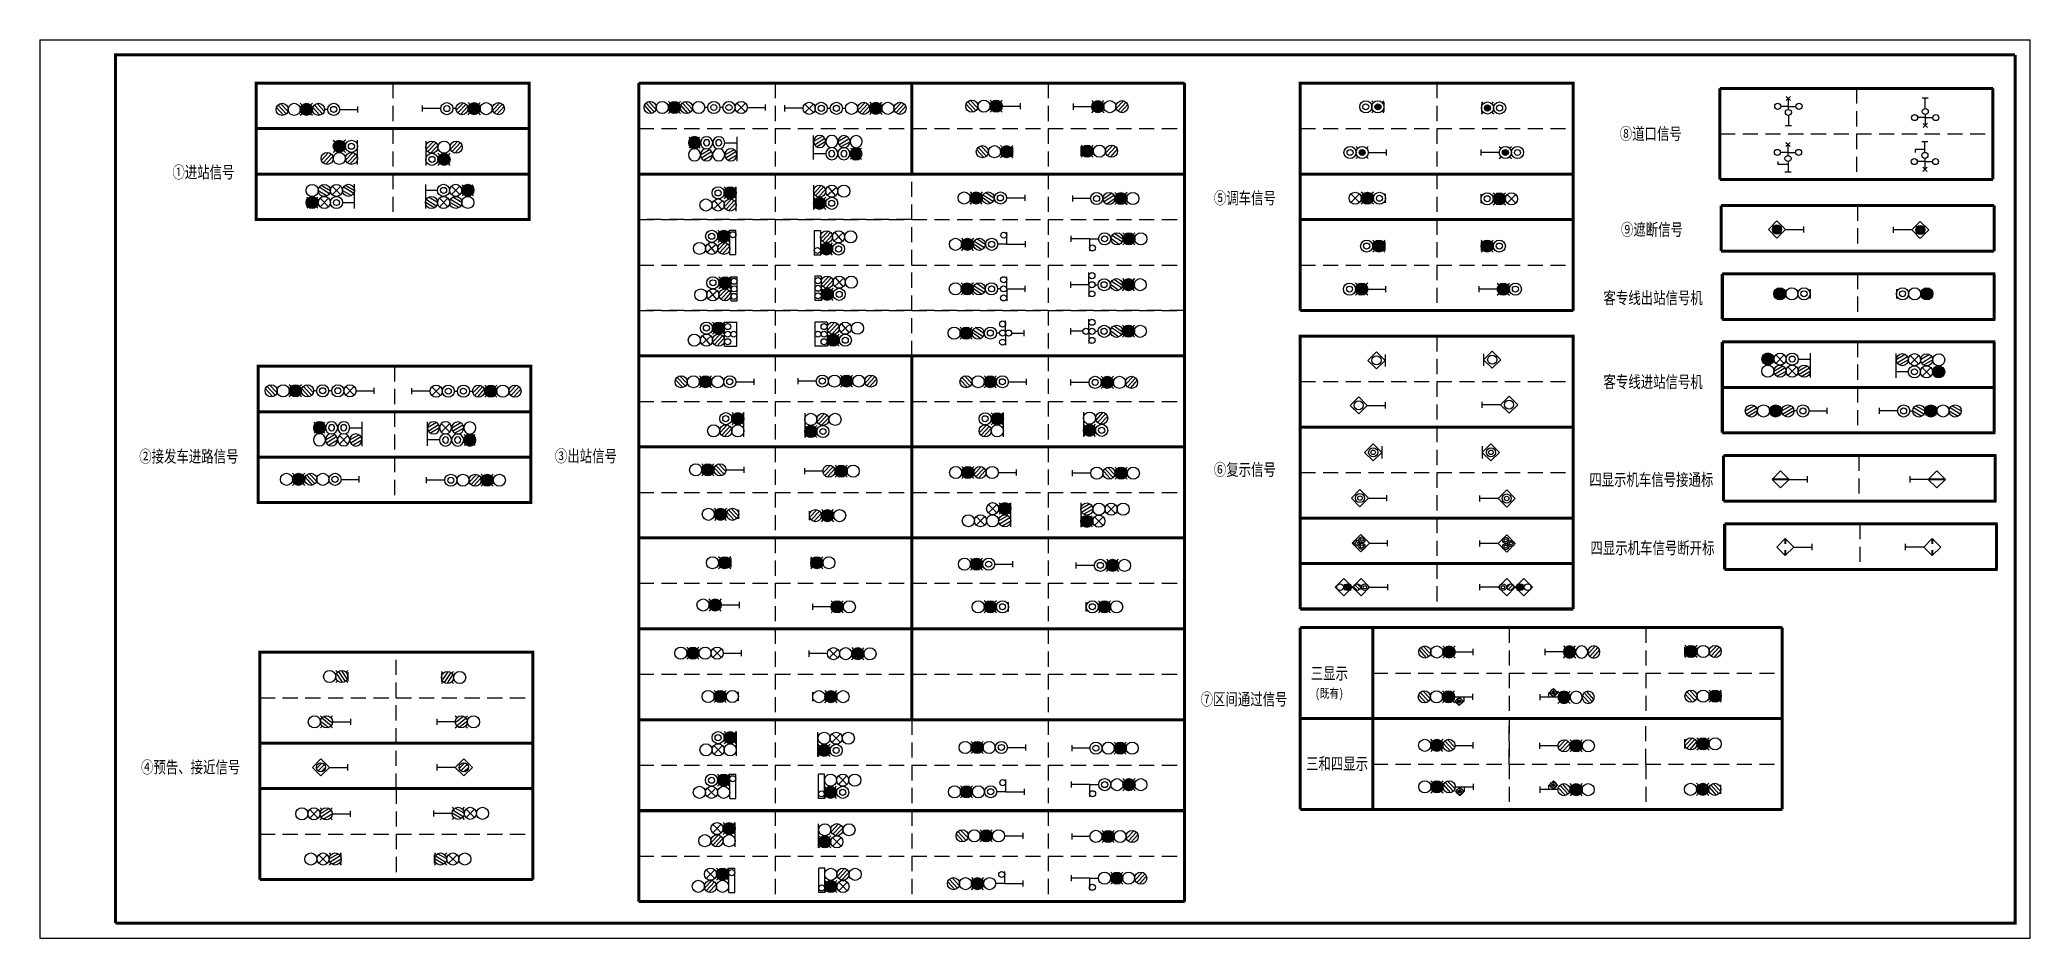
# Model space of a CAD drawing. Extents: x 2387 to 3043, y 3273 to 3569.
import ezdxf
from ezdxf.enums import TextEntityAlignment as Align

# ---------------------------------------------------------------- set-up
doc = ezdxf.new("R2010")
doc.units = 0
doc.header["$LTSCALE"] = 10
doc.header["$MEASUREMENT"] = 0
doc.linetypes.add('DASHED', pattern=[0.75, 0.5, -0.25])
doc.layers.get('0').update_dxf_attribs({"linetype": 'CONTINUOUS'})
doc.layers.add('1', color=1, linetype='CONTINUOUS')
doc.layers.add('2', color=3, linetype='CONTINUOUS')
doc.styles.add('宋体', font='SimSun.ttf', dxfattribs={"width": 0.8})

msp = doc.modelspace()

# ---------------------------------------------------------------- texts
at = {"color": 1, "lineweight": -3, "style": '宋体', "width": 0.75}
for s, height, p in [('⑧道口信号', 4, (2917.85, 3536.15)), ('①进站信号', 4, (2440.52, 3523.46)), ('⑤调车信号', 4, (2783.98, 3514.92)), ('⑨遮断信号', 4, (2918.24, 3504.53)), ('客专线出站信号机', 4, (2918.63, 3482)), ('客专线进站信号机', 4, (2918.63, 3454.31)), ('②接发车进路信号', 4, (2435.72, 3429.72)), ('③出站信号', 4, (2566.68, 3429.82)), ('⑥复示信号', 4, (2783.98, 3425.34)), ('四显示机车信号接通标', 4, (2918.02, 3422.04)), ('四显示机车信号断开标', 4, (2918.41, 3399.51)), ('三显示', 4, (2811.85, 3358.13)), ('(既有)', 3, (2811.85, 3352.06)), ('⑦区间通过信号', 4, (2783.71, 3349.6)), ('④预告、接近信号', 4, (2436.31, 3327.19)), ('三和四显示', 4, (2814.4, 3328.33))]:
    msp.add_text(s, height=height, dxfattribs=at).set_placement(p, align=Align.CENTER)

# ---------------------------------------------------------------- blocks, each defined once
blk = doc.blocks.new('A$C4F224159')
at = {"lineweight": -3}
for p, q in [((4, 8), (4.59, 7.41)), ((8, 8), (7.41, 7.41)), ((12.01, 0), (12.01, 8)), ((2.38, 3.81), (0.21, 1.56)), ((3.35, 3.44), (0.65, 0.56)), ((3.76, 2.54), (1.62, 0.17)), ((4.59, 4.59), (4, 4)), ((7.41, 4.59), (8, 4)), ((8, 2), (8, 2.14)), ((10.38, 3.81), (8.21, 1.56)), ((11.35, 3.44), (8.65, 0.56)), ((11.76, 2.54), (9.62, 0.17))]:
    blk.add_line(p, q, dxfattribs=at)
for centre, radius in [((6, 6), 2), ((10, 6), 2), ((10, 6), 1), ((2, 2), 2), ((6, 2), 2), ((10, 2), 2)]:
    blk.add_circle(centre, radius, dxfattribs=at)
at = {"layer": '2', "lineweight": -3, "const_width": 2}
blk.add_lwpolyline([(5, 6, 1), (7, 6, 1)], format="xyb", close=True, dxfattribs=at)
blk = doc.blocks.new('A$C27044A3F')
at = {"lineweight": -3}
for p, q in [((0, 8), (0, 0)), ((0.25, 5.46), (2.39, 7.83)), ((0.66, 4.56), (3.37, 7.44)), ((8.25, 5.46), (10.39, 7.83)), ((8.66, 4.56), (11.37, 7.44)), ((1.64, 4.19), (3.8, 6.44)), ((4.01, 6), (4.01, 5.86)), ((4.6, 3.41), (4.01, 4)), ((4.01, 0), (4.6, 0.59)), ((7.43, 3.41), (8.01, 4)), ((8.01, 0), (7.43, 0.59)), ((9.64, 4.19), (11.8, 6.44))]:
    blk.add_line(p, q, dxfattribs=at)
for centre, radius in [((2.01, 6), 2), ((6.01, 6), 2), ((10.01, 6), 2), ((2.01, 2), 2), ((2.01, 2), 1), ((6.01, 2), 2)]:
    blk.add_circle(centre, radius, dxfattribs=at)
at = {"layer": '2', "lineweight": -3, "const_width": 2}
blk.add_lwpolyline([(7.01, 2, 1), (5.01, 2, 1)], format="xyb", close=True, dxfattribs=at)
blk = doc.blocks.new('A$C7BBD1AC5')
at = {"lineweight": -3}
h = blk.add_hatch(color=3, dxfattribs=at)
h.paths.add_polyline_path([(2.03, 2), (0.62, 3.41, 0.198912), (0.03, 2, 0.198912), (0.62, 0.59)])
h.paths.add_polyline_path([(2.03, 2), (3.45, 3.41, 0.414214), (0.62, 3.41)])
h.paths.add_polyline_path([(2.03, 2), (0.62, 0.59, 0.414214), (3.45, 0.59)])
h.paths.add_polyline_path([(3.45, 3.41), (2.03, 2), (3.45, 0.59, 0.198912), (4.03, 2, 0.198912)])
for p, q in [((7.69, 4.94), (4.31, 7.07)), ((5, 7.71), (7.99, 5.98)), ((11.41, 7.44), (8.59, 4.61)), ((11.41, 4.61), (8.59, 7.44)), ((15.7, 4.98), (12.32, 7.11)), ((13.01, 7.75), (16, 6.03)), ((16, 0.06), (16, 8.06)), ((0.62, 3.41), (0.23, 3.8)), ((0.62, 0.59), (0.23, 0.2)), ((3.45, 3.41), (3.83, 3.8)), ((3.45, 0.59), (3.83, 0.2)), ((3.99, 5.98), (6.98, 4.26)), ((7.44, 0.61), (4.61, 3.44)), ((7.44, 3.44), (4.61, 0.61)), ((12, 6.03), (14.99, 4.3)), ((12.02, 2.02), (16, 2.02))]:
    blk.add_line(p, q, dxfattribs=at)
for centre, radius in [((2, 6), 2), ((6, 6), 2), ((10, 6.02), 2), ((14, 6.03), 2), ((2.03, 2), 2), ((2.03, 2), 2), ((6.02, 2.02), 2), ((10.02, 2.02), 2), ((10.02, 2.02), 1)]:
    blk.add_circle(centre, radius, dxfattribs=at)
blk = doc.blocks.new('A$C21815900')
at = {"lineweight": -3}
h = blk.add_hatch(color=3, dxfattribs=at)
h.paths.add_polyline_path([(13.97, 6.06), (15.38, 4.64, 0.198912), (15.97, 6.06, 0.198912), (15.38, 7.47)])
h.paths.add_polyline_path([(13.97, 6.06), (12.55, 4.64, 0.414214), (15.38, 4.64)])
h.paths.add_polyline_path([(13.97, 6.06), (15.38, 7.47, 0.414214), (12.55, 7.47)])
h.paths.add_polyline_path([(12.55, 4.64), (13.97, 6.06), (12.55, 7.47, 0.198912), (11.97, 6.06, 0.198912)])
for p, q in [((0, 8), (0, 0)), ((8.56, 7.45), (11.39, 4.62)), ((8.56, 4.62), (11.39, 7.45)), ((12.55, 7.47), (12.17, 7.86)), ((15.38, 7.47), (15.77, 7.86)), ((3.98, 6.03), (0, 6.03)), ((2.99, 0.3), (0, 2.03)), ((0.3, 3.07), (3.68, 0.95)), ((4, 2.03), (1.01, 3.75)), ((4.59, 0.62), (7.41, 3.45)), ((4.59, 3.45), (7.41, 0.62)), ((11, 0.35), (8.01, 2.08)), ((8.31, 3.12), (11.69, 0.99)), ((12.01, 2.08), (9.02, 3.8)), ((12.55, 4.64), (12.17, 4.26)), ((15.38, 4.64), (15.77, 4.26))]:
    blk.add_line(p, q, dxfattribs=at)
for centre, radius in [((5.98, 6.03), 2), ((5.98, 6.03), 1), ((9.98, 6.03), 2), ((13.97, 6.06), 2), ((13.97, 6.06), 2), ((2, 2.03), 2), ((6, 2.03), 2), ((10, 2.06), 2), ((14, 2.06), 2)]:
    blk.add_circle(centre, radius, dxfattribs=at)
blk = doc.blocks.new('A$C055D02B9')
at = {"lineweight": -3}
h = blk.add_hatch(color=3, dxfattribs=at)
h.paths.add_polyline_path([(2.03, 2), (0.62, 3.41, 0.198912), (0.03, 2, 0.198912), (0.62, 0.59)])
h.paths.add_polyline_path([(2.03, 2), (3.45, 3.41, 0.414214), (0.62, 3.41)])
h.paths.add_polyline_path([(2.03, 2), (0.62, 0.59, 0.414214), (3.45, 0.59)])
h.paths.add_polyline_path([(3.45, 3.41), (2.03, 2), (3.45, 0.59, 0.198912), (4.03, 2, 0.198912)])
for p, q in [((7.69, 4.94), (4.31, 7.07)), ((5, 7.71), (7.99, 5.98)), ((11.41, 7.44), (8.59, 4.61)), ((11.41, 4.61), (8.59, 7.44)), ((15.7, 4.98), (12.32, 7.11)), ((13.01, 7.75), (16, 6.03)), ((16, 0.06), (16, 8.06)), ((0.62, 3.41), (0.23, 3.8)), ((0.62, 0.59), (0.23, 0.2)), ((3.45, 3.41), (3.83, 3.8)), ((3.45, 0.59), (3.83, 0.2)), ((3.99, 5.98), (6.98, 4.26)), ((12, 6.03), (14.99, 4.3)), ((12.02, 2.02), (16, 2.02))]:
    blk.add_line(p, q, dxfattribs=at)
for centre, radius in [((2, 6), 2), ((6, 6), 2), ((10, 6.02), 2), ((14, 6.03), 2), ((2.03, 2), 2), ((2.03, 2), 2), ((6.02, 2.02), 2), ((6.02, 2.02), 1), ((10.02, 2.02), 2), ((10.02, 2.02), 1)]:
    blk.add_circle(centre, radius, dxfattribs=at)
blk = doc.blocks.new('A$C4FAD3EE9')
at = {"lineweight": -3}
h = blk.add_hatch(color=3, dxfattribs=at)
h.paths.add_polyline_path([(13.97, 6.06), (15.38, 4.64, 0.198912), (15.97, 6.06, 0.198912), (15.38, 7.47)])
h.paths.add_polyline_path([(13.97, 6.06), (12.55, 4.64, 0.414214), (15.38, 4.64)])
h.paths.add_polyline_path([(13.97, 6.06), (15.38, 7.47, 0.414214), (12.55, 7.47)])
h.paths.add_polyline_path([(12.55, 4.64), (13.97, 6.06), (12.55, 7.47, 0.198912), (11.97, 6.06, 0.198912)])
for p, q in [((0, 8), (0, 0)), ((12.55, 7.47), (12.17, 7.86)), ((15.38, 7.47), (15.77, 7.86)), ((3.98, 6.03), (0, 6.03)), ((2.99, 0.3), (0, 2.03)), ((0.3, 3.07), (3.68, 0.95)), ((4, 2.03), (1.01, 3.75)), ((4.59, 3.45), (7.41, 0.62)), ((4.59, 0.62), (7.41, 3.45)), ((11, 0.35), (8.01, 2.08)), ((8.31, 3.12), (11.69, 0.99)), ((12.01, 2.08), (9.02, 3.8)), ((12.55, 4.64), (12.17, 4.26)), ((15.38, 4.64), (15.77, 4.26))]:
    blk.add_line(p, q, dxfattribs=at)
for centre, radius in [((5.98, 6.03), 2), ((5.98, 6.03), 1), ((9.98, 6.03), 2), ((9.98, 6.03), 1), ((13.97, 6.06), 2), ((13.97, 6.06), 2), ((2, 2.03), 2), ((6, 2.03), 2), ((10, 2.06), 2), ((14, 2.06), 2)]:
    blk.add_circle(centre, radius, dxfattribs=at)
blk = doc.blocks.new('A$C00232D4D')
at = {"lineweight": -3}
for p, q in [((4.59, 3.41), (4, 4)), ((4.59, 0.59), (4, 0)), ((8, 4), (7.41, 3.41)), ((8, 0), (7.41, 0.59)), ((8.12, 2.68), (10.48, 0.06)), ((8.65, 3.44), (11.35, 0.56)), ((9.5, 3.94), (11.91, 1.42)), ((20, 2), (26, 2))]:
    blk.add_line(p, q, dxfattribs=at)
at = {"color": 0, "lineweight": -3}
blk.add_line((26, 1), (26, 3), dxfattribs=at)
for centre in [(2, 2), (6, 2), (10, 2), (14, 2)]:
    blk.add_circle(centre, 2, dxfattribs=at)
at = {"lineweight": -3}
for radius in [2, 1]:
    blk.add_circle((18, 2), radius, dxfattribs=at)
at = {"layer": '2', "lineweight": -3, "const_width": 2}
blk.add_lwpolyline([(7, 2, 1), (5, 2, 1)], format="xyb", close=True, dxfattribs=at)
blk = doc.blocks.new('A$C43BB39DF')
at = {"color": 7, "lineweight": -3}
for p, q in [((0, 1), (0, 3)), ((6, 2), (0, 2)), ((16.5, 3.94), (14.09, 1.42)), ((17.35, 3.44), (14.65, 0.56)), ((17.88, 2.68), (15.52, 0.06))]:
    blk.add_line(p, q, dxfattribs=at)
at = {"lineweight": -3}
for p, q in [((18, 4), (18.59, 3.41)), ((18, 0), (18.59, 0.59)), ((21.41, 3.41), (22, 4)), ((21.41, 0.59), (22, 0))]:
    blk.add_line(p, q, dxfattribs=at)
at = {"color": 7, "lineweight": -3}
for centre, radius in [((8, 2), 2), ((8, 2), 1), ((12, 2), 2), ((16, 2), 2), ((24, 2), 2)]:
    blk.add_circle(centre, radius, dxfattribs=at)
at = {"color": 0, "lineweight": -3}
blk.add_circle((20, 2), 2, dxfattribs=at)
at = {"layer": '2', "lineweight": -3, "const_width": 2}
blk.add_lwpolyline([(19, 2, -1), (21, 2, -1)], format="xyb", close=True, dxfattribs=at)
blk = doc.blocks.new('A$C6F346DEF')
blk.add_line((0.12, 2.68), (2.48, 0.06))
at = {"lineweight": -3}
for p, q in [((0.65, 3.44), (3.35, 0.56)), ((1.5, 3.94), (3.91, 1.42)), ((8.59, 3.41), (8, 4)), ((8.59, 0.59), (8, 0)), ((12, 4), (11.41, 3.41)), ((12, 0), (11.41, 0.59)), ((12.24, 2.54), (14.38, 0.17)), ((12.65, 3.44), (15.35, 0.56)), ((13.62, 3.81), (15.79, 1.56)), ((17, 2), (16, 2)), ((22, 2), (21, 2)), ((29.41, 3.41), (26.59, 0.59)), ((29.41, 0.59), (26.59, 3.41)), ((30, 2), (36, 2))]:
    blk.add_line(p, q, dxfattribs=at)
at = {"color": 0, "lineweight": -3}
blk.add_line((36, 1), (36, 3), dxfattribs=at)
at = {"color": 0}
blk.add_circle((2, 2), 2, dxfattribs=at)
at = {"color": 0, "lineweight": -3}
for centre, radius in [((6, 2), 2), ((10, 2), 2), ((14, 2), 2), ((19, 2), 2), ((19, 2), 1), ((24, 2), 2), ((24, 2), 1), ((28, 2), 2)]:
    blk.add_circle(centre, radius, dxfattribs=at)
at = {"layer": '2', "lineweight": -3, "const_width": 2}
blk.add_lwpolyline([(11, 2, 1), (9, 2, 1)], format="xyb", close=True, dxfattribs=at)
blk = doc.blocks.new('A$C0E3A1397')
at = {"color": 0, "lineweight": -3}
blk.add_line((0, 1), (0, 3), dxfattribs=at)
at = {"lineweight": -3}
for p, q in [((6, 2), (0, 2)), ((6.59, 3.41), (9.41, 0.59)), ((6.59, 0.59), (9.41, 3.41)), ((14, 2), (15, 2)), ((19, 2), (20, 2)), ((22.38, 3.81), (20.21, 1.56)), ((23.35, 3.44), (20.65, 0.56)), ((23.76, 2.54), (21.62, 0.17)), ((24, 4), (24.59, 3.41)), ((24, 0), (24.59, 0.59)), ((27.41, 3.41), (28, 4)), ((27.41, 0.59), (28, 0)), ((34.5, 3.94), (32.09, 1.42)), ((35.35, 3.44), (32.65, 0.56)), ((35.88, 2.68), (33.52, 0.06))]:
    blk.add_line(p, q, dxfattribs=at)
at = {"color": 0, "lineweight": -3}
for centre, radius in [((8, 2), 2), ((12, 2), 2), ((12, 2), 1), ((17, 2), 2), ((17, 2), 1), ((22, 2), 2), ((26, 2), 2), ((30, 2), 2), ((34, 2), 2)]:
    blk.add_circle(centre, radius, dxfattribs=at)
at = {"layer": '2', "lineweight": -3, "const_width": 2}
blk.add_lwpolyline([(25, 2, -1), (27, 2, -1)], format="xyb", close=True, dxfattribs=at)
blk = doc.blocks.new('A$C5DB409EE')
at = {"lineweight": -3}
for p, q in [((4.59, 3.41), (4, 4)), ((4.59, 0.59), (4, 0)), ((4.35, 2.82), (6.09, 0.14)), ((4.89, 3.64), (7.11, 0.36)), ((5.92, 3.85), (7.69, 1.28)), ((8, 4), (7.41, 3.41)), ((8, 0), (7.41, 0.59)), ((8, 3.5), (8, 0.5))]:
    blk.add_line(p, q, dxfattribs=at)
at = {"color": 0, "lineweight": -3}
for centre in [(2, 2), (6, 2)]:
    blk.add_circle(centre, 2, dxfattribs=at)
blk = doc.blocks.new('A$C59F94E5F')
at = {"lineweight": -3}
for p, q in [((0, 4), (0.59, 3.41)), ((0, 3.5), (0, 0.5)), ((0, 0), (0.59, 0.59)), ((2.08, 3.85), (0.31, 1.28)), ((3.11, 3.64), (0.89, 0.36)), ((3.65, 2.82), (1.91, 0.14)), ((3.41, 3.41), (4, 4)), ((3.41, 0.59), (4, 0))]:
    blk.add_line(p, q, dxfattribs=at)
at = {"color": 0, "lineweight": -3}
for centre in [(2, 2), (6, 2)]:
    blk.add_circle(centre, 2, dxfattribs=at)
blk = doc.blocks.new('A$C5B8E6D0F')
at = {"lineweight": -3}
for p, q in [((4.59, 3.41), (4, 4)), ((4, 2.24), (6.75, 0.15)), ((4.59, 0.59), (4, 0)), ((7.54, 0.73), (4.46, 3.27)), ((5.22, 3.82), (7.97, 1.73)), ((8, 4), (7.41, 3.41)), ((8, 0), (7.41, 0.59)), ((8, 2), (14, 2))]:
    blk.add_line(p, q, dxfattribs=at)
at = {"color": 0, "lineweight": -3}
blk.add_line((14, 1), (14, 3), dxfattribs=at)
for centre in [(2, 2), (6, 2)]:
    blk.add_circle(centre, 2, dxfattribs=at)
blk = doc.blocks.new('A$C64CF3277')
at = {"color": 0, "lineweight": -3}
blk.add_line((0, 1), (0, 3), dxfattribs=at)
at = {"lineweight": -3}
for p, q in [((6, 2), (0, 2)), ((6, 4), (6.59, 3.41)), ((6, 0), (6.59, 0.59)), ((8.78, 3.82), (6.03, 1.73)), ((6.46, 0.73), (9.54, 3.27)), ((10, 2.24), (7.25, 0.15)), ((9.41, 3.41), (10, 4)), ((9.41, 0.59), (10, 0))]:
    blk.add_line(p, q, dxfattribs=at)
at = {"color": 0, "lineweight": -3}
for centre in [(8, 2), (12, 2)]:
    blk.add_circle(centre, 2, dxfattribs=at)
blk = doc.blocks.new('A$C3DB54684')
at = {"color": 7, "lineweight": -3}
for p, q in [((0, 2.83), (2.83, 5.66)), ((2.83, 0), (0, 2.83)), ((1.37, 2.46), (3.19, 4.29)), ((1.89, 1.66), (4, 3.77)), ((2.83, 5.66), (5.66, 2.83)), ((5.66, 2.83), (2.83, 0)), ((2.89, 1.33), (4.32, 2.76)), ((5.66, 2.83), (11.66, 2.83))]:
    blk.add_line(p, q, dxfattribs=at)
at = {"color": 0, "lineweight": -3}
blk.add_line((11.66, 1.83), (11.66, 3.83), dxfattribs=at)
at = {"color": 7, "lineweight": -3}
blk.add_circle((2.82, 2.83), 1.5, dxfattribs=at)
blk = doc.blocks.new('A$C56F265CE')
at = {"color": 0, "lineweight": -3}
blk.add_line((0, 1.83), (0, 3.83), dxfattribs=at)
blk.add_line((0, 1.83), (0, 3.83), dxfattribs=at)
at = {"color": 7, "lineweight": -3}
for p, q in [((6, 2.83), (0, 2.83)), ((6, 2.83), (0, 2.83)), ((8.83, 5.66), (6, 2.83)), ((6, 2.83), (8.83, 0)), ((7.37, 2.52), (9.15, 4.3)), ((7.86, 1.69), (9.98, 3.8)), ((11.66, 2.83), (8.83, 5.66)), ((8.83, 0), (11.66, 2.83)), ((8.83, 1.33), (10.33, 2.83))]:
    blk.add_line(p, q, dxfattribs=at)
blk.add_circle((8.83, 2.83), 1.5, dxfattribs=at)
blk = doc.blocks.new('A$C76B451BF')
at = {"lineweight": -3}
for p, q in [((7.41, 3.41), (4.59, 0.59)), ((6, 2), (4.59, 3.41)), ((7.41, 0.59), (6, 2)), ((7.99, 2.02), (10.98, 3.74)), ((8, 4), (8.59, 3.41)), ((8.59, 0.59), (8, 0)), ((11.69, 3.06), (8.31, 0.94)), ((9, 0.29), (11.99, 2.02)), ((12, 4), (11.41, 3.41)), ((11.41, 0.59), (12, 0)), ((12, 2), (18, 2))]:
    blk.add_line(p, q, dxfattribs=at)
at = {"color": 0, "lineweight": -3}
blk.add_line((18, 1), (18, 3), dxfattribs=at)
for centre in [(2, 2), (6, 2), (10, 2)]:
    blk.add_circle(centre, 2, dxfattribs=at)
blk = doc.blocks.new('A$C04D71692')
at = {"color": 0, "lineweight": -3}
blk.add_line((0, 1), (0, 3), dxfattribs=at)
at = {"lineweight": -3}
for p, q in [((6, 2), (0, 2)), ((6, 4), (6.59, 3.41)), ((6.59, 0.59), (6, 0)), ((9, 0.29), (6.01, 2.02)), ((6.31, 3.06), (9.69, 0.94)), ((10.01, 2.02), (7.02, 3.74)), ((10, 4), (9.41, 3.41)), ((9.41, 0.59), (10, 0)), ((10.59, 3.41), (13.41, 0.59)), ((10.59, 0.59), (12, 2)), ((12, 2), (13.41, 3.41))]:
    blk.add_line(p, q, dxfattribs=at)
at = {"color": 0, "lineweight": -3}
for centre in [(8, 2), (12, 2), (16, 2)]:
    blk.add_circle(centre, 2, dxfattribs=at)
blk = doc.blocks.new('A$C394C7E8B')
at = {"lineweight": -3}
for p, q in [((6, 2), (4.59, 3.41)), ((7.41, 3.41), (4.59, 0.59)), ((7.41, 0.59), (6, 2)), ((7.99, 2.02), (10.98, 3.74)), ((8, 4), (8.59, 3.41)), ((8.59, 0.59), (8, 0)), ((11.69, 3.06), (8.31, 0.94)), ((9, 0.29), (11.99, 2.02)), ((12, 4), (11.41, 3.41)), ((11.41, 0.59), (12, 0))]:
    blk.add_line(p, q, dxfattribs=at)
at = {"color": 0, "lineweight": -3}
blk.add_line((12, 0.5), (12, 3.5), dxfattribs=at)
for centre in [(2, 2), (6, 2), (10, 2)]:
    blk.add_circle(centre, 2, dxfattribs=at)
blk = doc.blocks.new('A$C46F803E8')
at = {"lineweight": -3}
for p, q in [((0, 4), (0.59, 3.41)), ((0.59, 0.59), (0, 0)), ((3, 0.29), (0.01, 2.02)), ((0.31, 3.06), (3.69, 0.94)), ((4.01, 2.02), (1.02, 3.74)), ((4, 4), (3.41, 3.41)), ((3.41, 0.59), (4, 0)), ((4.59, 3.41), (7.41, 0.59)), ((4.59, 0.59), (6, 2)), ((6, 2), (7.41, 3.41))]:
    blk.add_line(p, q, dxfattribs=at)
at = {"color": 0, "lineweight": -3}
blk.add_line((0, 0.5), (0, 3.5), dxfattribs=at)
for centre in [(2, 2), (6, 2), (10, 2)]:
    blk.add_circle(centre, 2, dxfattribs=at)
blk = doc.blocks.new('A$C2E5F5F55')
at = {"lineweight": -3}
for p, q in [((0.12, 2.68), (2.48, 0.06)), ((0.65, 3.44), (3.35, 0.56)), ((1.5, 3.94), (3.91, 1.42)), ((8.59, 3.41), (8, 4)), ((8.59, 0.59), (8, 0)), ((12, 4), (11.41, 3.41)), ((12, 0), (11.41, 0.59)), ((12.12, 2.68), (14.48, 0.06)), ((12.65, 3.44), (15.35, 0.56)), ((13.5, 3.94), (15.91, 1.42)), ((21, 2), (20, 2)), ((26, 2), (25, 2)), ((33.41, 3.41), (30.59, 0.59)), ((33.41, 0.59), (30.59, 3.41)), ((34, 2), (40, 2))]:
    blk.add_line(p, q, dxfattribs=at)
at = {"color": 0, "lineweight": -3}
blk.add_line((40, 1), (40, 3), dxfattribs=at)
for centre, radius in [((2, 2), 2), ((6, 2), 2), ((10, 2), 2), ((14, 2), 2), ((18, 2), 2), ((23, 2), 2), ((23, 2), 1), ((28, 2), 2), ((28, 2), 1), ((32, 2), 2)]:
    blk.add_circle(centre, radius, dxfattribs=at)
at = {"layer": '2', "lineweight": -3, "const_width": 2}
blk.add_lwpolyline([(9, 2, 1), (11, 2, 1)], format="xyb", close=True, dxfattribs=at)
at = {"layer": '2', "lineweight": -3}
for start, end in [(0, 180), (180, 0)]:
    blk.add_arc((10, 2), 1, start, end, dxfattribs=at)
blk = doc.blocks.new('A$C7ED57EE0')
at = {"color": 0, "lineweight": -3}
blk.add_line((0, 1), (0, 3), dxfattribs=at)
at = {"lineweight": -3}
for p, q in [((6, 2), (0, 2)), ((6.59, 0.59), (9.41, 3.41)), ((6.59, 3.41), (9.41, 0.59)), ((14, 2), (15, 2)), ((19, 2), (20, 2)), ((26.5, 3.94), (24.09, 1.42)), ((27.35, 3.44), (24.65, 0.56)), ((27.88, 2.68), (25.52, 0.06)), ((28, 4), (28.59, 3.41)), ((28, 0), (28.59, 0.59)), ((31.41, 3.41), (32, 4)), ((31.41, 0.59), (32, 0)), ((38.5, 3.94), (36.09, 1.42)), ((39.35, 3.44), (36.65, 0.56)), ((39.88, 2.68), (37.52, 0.06))]:
    blk.add_line(p, q, dxfattribs=at)
at = {"color": 0, "lineweight": -3}
for centre, radius in [((8, 2), 2), ((12, 2), 2), ((12, 2), 1), ((17, 2), 2), ((17, 2), 1), ((22, 2), 2), ((26, 2), 2), ((30, 2), 2), ((34, 2), 2), ((38, 2), 2)]:
    blk.add_circle(centre, radius, dxfattribs=at)
at = {"layer": '2', "lineweight": -3, "const_width": 2}
blk.add_lwpolyline([(29, 2, 1), (31, 2, 1)], format="xyb", close=True, dxfattribs=at)
at = {"layer": '2', "lineweight": -3}
for start, end in [(0, 180), (180, 0)]:
    blk.add_arc((30, 2), 1, start, end, dxfattribs=at)
blk = doc.blocks.new('A$C420D51CA')
at = {"lineweight": -3}
h = blk.add_hatch(color=3, dxfattribs=at)
h.paths.add_polyline_path([(2.03, 2), (0.62, 3.41, 0.198912), (0.03, 2, 0.198912), (0.62, 0.59)])
h.paths.add_polyline_path([(2.03, 2), (3.45, 3.41, 0.414214), (0.62, 3.41)])
h.paths.add_polyline_path([(2.03, 2), (0.62, 0.59, 0.414214), (3.45, 0.59)])
h.paths.add_polyline_path([(3.45, 3.41), (2.03, 2), (3.45, 0.59, 0.198912), (4.03, 2, 0.198912)])
for p, q in [((7.69, 4.94), (4.31, 7.07)), ((5, 7.71), (7.99, 5.98)), ((15.7, 4.98), (12.32, 7.11)), ((13.01, 7.75), (16, 6.03)), ((16, 0.06), (16, 8.06)), ((0.62, 3.41), (0.23, 3.8)), ((0.62, 0.59), (0.23, 0.2)), ((3.45, 3.41), (3.83, 3.8)), ((3.45, 0.59), (3.83, 0.2)), ((3.99, 5.98), (6.98, 4.26)), ((12, 6.03), (14.99, 4.3)), ((12.02, 2.02), (16, 2.02))]:
    blk.add_line(p, q, dxfattribs=at)
for centre, radius in [((2, 6), 2), ((6, 6), 2), ((10, 6.02), 2), ((14, 6.03), 2), ((2.03, 2), 2), ((2.03, 2), 2), ((6.02, 2.02), 2), ((6.02, 2.02), 1), ((10.02, 2.02), 2), ((10.02, 2.02), 1)]:
    blk.add_circle(centre, radius, dxfattribs=at)
blk = doc.blocks.new('A$C6D3877A8')
at = {"lineweight": -3}
h = blk.add_hatch(color=3, dxfattribs=at)
h.paths.add_polyline_path([(13.97, 6.06), (15.38, 4.64, 0.198912), (15.97, 6.06, 0.198912), (15.38, 7.47)])
h.paths.add_polyline_path([(13.97, 6.06), (12.55, 4.64, 0.414214), (15.38, 4.64)])
h.paths.add_polyline_path([(13.97, 6.06), (15.38, 7.47, 0.414214), (12.55, 7.47)])
h.paths.add_polyline_path([(12.55, 4.64), (13.97, 6.06), (12.55, 7.47, 0.198912), (11.97, 6.06, 0.198912)])
for p, q in [((0, 8), (0, 0)), ((12.55, 7.47), (12.17, 7.86)), ((15.38, 7.47), (15.77, 7.86)), ((3.98, 6.03), (0, 6.03)), ((2.99, 0.3), (0, 2.03)), ((0.3, 3.07), (3.68, 0.95)), ((4, 2.03), (1.01, 3.75)), ((11, 0.35), (8.01, 2.08)), ((8.31, 3.12), (11.69, 0.99)), ((12.01, 2.08), (9.02, 3.8)), ((12.55, 4.64), (12.17, 4.26)), ((15.38, 4.64), (15.77, 4.26))]:
    blk.add_line(p, q, dxfattribs=at)
for centre, radius in [((5.98, 6.03), 2), ((5.98, 6.03), 1), ((9.98, 6.03), 2), ((9.98, 6.03), 1), ((13.97, 6.06), 2), ((13.97, 6.06), 2), ((2, 2.03), 2), ((6, 2.03), 2), ((10, 2.06), 2), ((14, 2.06), 2)]:
    blk.add_circle(centre, radius, dxfattribs=at)
blk = doc.blocks.new('A$C4C1C15A8')
at = {"lineweight": -3}
for p, q in [((0.12, 2.68), (2.48, 0.06)), ((0.65, 3.44), (3.35, 0.56)), ((1.5, 3.94), (3.91, 1.42)), ((8.59, 3.41), (8, 4)), ((8.59, 0.59), (8, 0)), ((12, 4), (11.41, 3.41)), ((12, 0), (11.41, 0.59)), ((12, 2), (18, 2))]:
    blk.add_line(p, q, dxfattribs=at)
at = {"color": 0, "lineweight": -3}
blk.add_line((18, 1), (18, 3), dxfattribs=at)
for centre in [(2, 2), (6, 2), (10, 2)]:
    blk.add_circle(centre, 2, dxfattribs=at)
at = {"layer": '2', "lineweight": -3, "const_width": 2}
blk.add_lwpolyline([(11, 2, 1), (9, 2, 1)], format="xyb", close=True, dxfattribs=at)
blk = doc.blocks.new('A$C3DBE6B00')
at = {"color": 0, "lineweight": -3}
blk.add_line((0, 1), (0, 3), dxfattribs=at)
at = {"lineweight": -3}
for p, q in [((6, 2), (0, 2)), ((6, 4), (6.59, 3.41)), ((6, 0), (6.59, 0.59)), ((9.41, 3.41), (10, 4)), ((9.41, 0.59), (10, 0)), ((16.5, 3.94), (14.09, 1.42)), ((17.35, 3.44), (14.65, 0.56)), ((17.88, 2.68), (15.52, 0.06))]:
    blk.add_line(p, q, dxfattribs=at)
at = {"color": 0, "lineweight": -3}
for centre in [(8, 2), (12, 2), (16, 2)]:
    blk.add_circle(centre, 2, dxfattribs=at)
at = {"layer": '2', "lineweight": -3, "const_width": 2}
blk.add_lwpolyline([(7, 2, -1), (9, 2, -1)], format="xyb", close=True, dxfattribs=at)
blk = doc.blocks.new('A$C179D45CD')
at = {"lineweight": -3}
for p, q in [((0.12, 2.68), (2.48, 0.06)), ((0.65, 3.44), (3.35, 0.56)), ((1.5, 3.94), (3.91, 1.42)), ((8.59, 3.41), (8, 4)), ((8.59, 0.59), (8, 0)), ((12, 4), (11.41, 3.41)), ((12, 0), (11.41, 0.59))]:
    blk.add_line(p, q, dxfattribs=at)
at = {"color": 0, "lineweight": -3}
blk.add_line((12, 0.5), (12, 3.5), dxfattribs=at)
for centre in [(2, 2), (6, 2), (10, 2)]:
    blk.add_circle(centre, 2, dxfattribs=at)
at = {"layer": '2', "lineweight": -3, "const_width": 2}
blk.add_lwpolyline([(11, 2, 1), (9, 2, 1)], format="xyb", close=True, dxfattribs=at)
blk = doc.blocks.new('A$C6B9343ED')
at = {"lineweight": -3}
for p, q in [((0, 4), (0.59, 3.41)), ((0, 0), (0.59, 0.59)), ((3.41, 3.41), (4, 4)), ((3.41, 0.59), (4, 0)), ((10.5, 3.94), (8.09, 1.42)), ((11.35, 3.44), (8.65, 0.56)), ((11.88, 2.68), (9.52, 0.06))]:
    blk.add_line(p, q, dxfattribs=at)
at = {"color": 0, "lineweight": -3}
blk.add_line((0, 0.5), (0, 3.5), dxfattribs=at)
for centre in [(2, 2), (6, 2), (10, 2)]:
    blk.add_circle(centre, 2, dxfattribs=at)
at = {"layer": '2', "lineweight": -3, "const_width": 2}
blk.add_lwpolyline([(1, 2, -1), (3, 2, -1)], format="xyb", close=True, dxfattribs=at)
blk = doc.blocks.new('A$C0DCC6795')
at = {"lineweight": -3}
for p, q in [((8, 8), (8.59, 7.41)), ((12, 8), (11.41, 7.41)), ((12.01, 0), (12.01, 8)), ((7.48, 3.34), (4.47, 0.71)), ((4.74, 3.47), (7.22, 0.46)), ((8.59, 4.59), (8, 4)), ((8, 2), (8, 2.14)), ((10.35, 3.84), (8.18, 1.58)), ((11.32, 3.47), (8.61, 0.58)), ((11.73, 2.57), (9.59, 0.2)), ((11.41, 4.59), (12, 4))]:
    blk.add_line(p, q, dxfattribs=at)
for centre, radius in [((6, 6), 2), ((6, 6), 1), ((10, 6), 2), ((2, 2), 2), ((6, 2), 2), ((10, 2), 2)]:
    blk.add_circle(centre, radius, dxfattribs=at)
at = {"layer": '2', "lineweight": -3, "const_width": 2}
blk.add_lwpolyline([(9, 6, 1), (11, 6, 1)], format="xyb", close=True, dxfattribs=at)
blk = doc.blocks.new('A$C637D05B2')
at = {"lineweight": -3}
for p, q in [((0, 8), (0, 0)), ((0.28, 5.43), (2.43, 7.8)), ((0.69, 4.53), (3.4, 7.42)), ((4.53, 4.66), (7.54, 7.29)), ((7.27, 4.53), (4.8, 7.54)), ((0.6, 3.41), (0.01, 4)), ((0.01, 0), (0.6, 0.59)), ((1.67, 4.16), (3.83, 6.42)), ((3.43, 3.41), (4.01, 4)), ((4.01, 0), (3.43, 0.59)), ((4.01, 6), (4.01, 5.86))]:
    blk.add_line(p, q, dxfattribs=at)
for centre, radius in [((2.01, 6), 2), ((6.01, 6), 2), ((10.01, 6), 2), ((2.01, 2), 2), ((6.01, 2), 2), ((6.01, 2), 1)]:
    blk.add_circle(centre, radius, dxfattribs=at)
at = {"layer": '2', "lineweight": -3, "const_width": 2}
blk.add_lwpolyline([(3.01, 2, 1), (1.01, 2, 1)], format="xyb", close=True, dxfattribs=at)
blk = doc.blocks.new('A$C08390462')
at = {"color": 7, "lineweight": -3}
for p, q in [((3.92, 4), (4.5, 3.41)), ((3.92, 0), (4.5, 0.59)), ((7.92, 4), (7.33, 3.41)), ((7.92, 0), (7.33, 0.59))]:
    blk.add_line(p, q, dxfattribs=at)
at = {"lineweight": -3}
for p, q in [((4.5, 0.59), (3.92, 0)), ((7.92, 4), (7.33, 3.41)), ((10.67, 0.18), (7.86, 2.16)), ((8.15, 3.05), (11.54, 0.92)), ((11.85, 1.8), (9.03, 3.83)), ((15.93, 2.02), (21.93, 2.02))]:
    blk.add_line(p, q, dxfattribs=at)
at = {"color": 0, "lineweight": -3}
blk.add_line((21.93, 3.02), (21.93, 1.02), dxfattribs=at)
at = {"lineweight": -3}
for centre, radius in [((2, 2.01), 2), ((5.92, 2), 2), ((9.86, 2.01), 2), ((13.93, 2.02), 2), ((13.93, 2.02), 1)]:
    blk.add_circle(centre, radius, dxfattribs=at)
at = {"layer": '2', "lineweight": -3, "const_width": 2}
blk.add_lwpolyline([(4.92, 2, 1), (6.92, 2, 1)], format="xyb", close=True, dxfattribs=at)
at = {"layer": '2', "lineweight": -3}
for start, end in [(0, 180), (180, 0)]:
    blk.add_arc((5.92, 2), 1, start, end, dxfattribs=at)
blk = doc.blocks.new('A$C071C51FC')
at = {"color": 0, "lineweight": -3}
blk.add_line((0, 3.02), (0, 1.02), dxfattribs=at)
at = {"lineweight": -3}
for p, q in [((6, 2.02), (0, 2.02)), ((10.09, 1.8), (12.9, 3.83)), ((13.78, 3.05), (10.4, 0.92)), ((11.27, 0.18), (14.07, 2.16)), ((14.02, 4), (14.6, 3.41)), ((17.43, 0.59), (18.02, 0))]:
    blk.add_line(p, q, dxfattribs=at)
at = {"color": 7, "lineweight": -3}
for p, q in [((14.02, 4), (14.6, 3.41)), ((14.02, 0), (14.6, 0.59)), ((18.02, 4), (17.43, 3.41)), ((18.02, 0), (17.43, 0.59))]:
    blk.add_line(p, q, dxfattribs=at)
at = {"lineweight": -3}
for centre, radius in [((8, 2.02), 2), ((8, 2.02), 1), ((12.08, 2.01), 2), ((16.02, 2), 2), ((19.93, 2.01), 2)]:
    blk.add_circle(centre, radius, dxfattribs=at)
at = {"layer": '2', "lineweight": -3, "const_width": 2}
blk.add_lwpolyline([(15.02, 2, 1), (17.02, 2, 1)], format="xyb", close=True, dxfattribs=at)
at = {"layer": '2', "lineweight": -3}
for start, end in [(0, 180), (180, 0)]:
    blk.add_arc((16.02, 2), 1, start, end, dxfattribs=at)
blk = doc.blocks.new('A$C0E25017C')
at = {"lineweight": -3}
for p, q in [((8, 8), (8.59, 7.41)), ((12, 8), (11.41, 7.41)), ((12.01, 0), (12.01, 8)), ((7.48, 3.34), (4.47, 0.71)), ((4.74, 3.47), (7.22, 0.46)), ((8.59, 4.59), (8, 4)), ((8, 2), (8, 2.14)), ((10.35, 3.84), (8.18, 1.58)), ((11.32, 3.47), (8.61, 0.58)), ((11.73, 2.57), (9.59, 0.2)), ((11.41, 4.59), (12, 4)), ((12.01, 0), (14.01, 0))]:
    blk.add_line(p, q, dxfattribs=at)
at = {"color": 7, "lineweight": -3}
for p in [(12, 8), (14.01, 0)]:
    blk.add_line(p, (14.01, 8), dxfattribs=at)
at = {"lineweight": -3}
for centre, radius in [((6, 6), 2), ((6, 6), 1), ((10, 6), 2), ((13, 6.5), 1), ((2, 2), 2), ((6, 2), 2), ((10, 2), 2)]:
    blk.add_circle(centre, radius, dxfattribs=at)
at = {"layer": '2', "lineweight": -3, "const_width": 2}
blk.add_lwpolyline([(9, 6, 1), (11, 6, 1)], format="xyb", close=True, dxfattribs=at)
blk = doc.blocks.new('A$C75701F5D')
at = {"lineweight": -3}
for p, q in [((2, 8), (0, 8)), ((2, 8), (2, 0)), ((2.28, 5.43), (4.43, 7.8)), ((2.69, 4.53), (5.4, 7.42)), ((6.53, 4.66), (9.54, 7.29)), ((9.27, 4.53), (6.8, 7.54)), ((2.6, 3.41), (2.01, 4)), ((2.01, 0), (2.6, 0.59)), ((3.67, 4.16), (5.83, 6.42)), ((5.43, 3.41), (6.01, 4)), ((6.01, 0), (5.43, 0.59)), ((6.01, 6), (6.01, 5.86))]:
    blk.add_line(p, q, dxfattribs=at)
at = {"color": 7, "lineweight": -3}
for p in [(0, 8), (2.01, 0)]:
    blk.add_line(p, (0, 0), dxfattribs=at)
at = {"lineweight": -3}
for centre, radius in [((4.01, 6), 2), ((8.01, 6), 2), ((12.01, 6), 2), ((1.01, 1.5), 1), ((4.01, 2), 2), ((8.01, 2), 2), ((8.01, 2), 1)]:
    blk.add_circle(centre, radius, dxfattribs=at)
at = {"layer": '2', "lineweight": -3, "const_width": 2}
blk.add_lwpolyline([(3.01, 2, 1), (5.01, 2, 1)], format="xyb", close=True, dxfattribs=at)
at = {"layer": '2', "lineweight": -3}
for start, end in [(0, 180), (180, 0)]:
    blk.add_arc((4.01, 2), 1, start, end, dxfattribs=at)
blk = doc.blocks.new('A$C012F2A1C')
at = {"color": 7, "lineweight": -3}
for p, q in [((3.92, 4), (4.5, 3.41)), ((3.92, 0), (4.5, 0.59)), ((7.92, 4), (7.33, 3.41)), ((7.92, 0), (7.33, 0.59))]:
    blk.add_line(p, q, dxfattribs=at)
for p, q in [((4.5, 0.59), (3.92, 0)), ((7.92, 4), (7.33, 3.41)), ((10.67, 0.18), (7.86, 2.16)), ((8.15, 3.05), (11.54, 0.92)), ((11.85, 1.8), (9.03, 3.83)), ((18.93, 2.02), (18.93, 6.02)), ((18.93, 2.02), (24.93, 2.02))]:
    blk.add_line(p, q)
at = {"color": 7}
blk.add_line((18.93, 2.02), (15.93, 2.02), dxfattribs=at)
at = {"color": 0}
blk.add_line((24.93, 3.02), (24.93, 1.02), dxfattribs=at)
for centre, radius in [((2, 2.01), 2), ((5.92, 2), 2), ((9.86, 2.01), 2), ((13.93, 2.02), 2), ((13.93, 2.02), 1), ((17.93, 5.02), 1)]:
    blk.add_circle(centre, radius)
at = {"layer": '2', "const_width": 2}
blk.add_lwpolyline([(6.92, 2, 1), (4.92, 2, 1)], format="xyb", close=True, dxfattribs=at)
blk = doc.blocks.new('A$C3C9B33FB')
at = {"color": 0, "lineweight": -3}
blk.add_line((0, 3), (0, 5), dxfattribs=at)
at = {"lineweight": -3}
for p, q in [((6, 4), (0, 4)), ((6, 4), (6, 0)), ((13.09, 4.22), (15.9, 2.19)), ((16.78, 2.97), (13.4, 5.1)), ((14.27, 5.84), (17.07, 3.86)), ((17.02, 2.02), (17.6, 2.61)), ((20.43, 5.44), (21.02, 6.02))]:
    blk.add_line(p, q, dxfattribs=at)
at = {"color": 7, "lineweight": -3}
for p, q in [((6, 4), (9, 4)), ((17.02, 6.02), (17.6, 5.44)), ((17.02, 2.02), (17.6, 2.61)), ((21.02, 6.02), (20.43, 5.44)), ((21.02, 2.02), (20.43, 2.61))]:
    blk.add_line(p, q, dxfattribs=at)
at = {"lineweight": -3}
for centre, radius in [((7, 1), 1), ((11, 4), 2), ((11, 4), 1), ((15.08, 4.01), 2), ((19.02, 4.02), 2), ((22.93, 4.01), 2)]:
    blk.add_circle(centre, radius, dxfattribs=at)
at = {"layer": '2', "lineweight": -3, "const_width": 2}
blk.add_lwpolyline([(18.02, 4.02, 1), (20.02, 4.02, 1)], format="xyb", close=True, dxfattribs=at)
blk = doc.blocks.new('A$C7D301FC3')
at = {"lineweight": -3}
for p, q in [((8, 8), (8.59, 7.41)), ((12, 8), (11.41, 7.41)), ((12.01, 0), (12.01, 8)), ((7.48, 3.34), (4.47, 0.71)), ((4.74, 3.47), (7.22, 0.46)), ((8.59, 4.59), (8, 4)), ((8, 2), (8, 2.14)), ((10.35, 3.84), (8.18, 1.58)), ((11.32, 3.47), (8.61, 0.58)), ((11.73, 2.57), (9.59, 0.2)), ((11.41, 4.59), (12, 4)), ((12.01, 0), (14.01, 0))]:
    blk.add_line(p, q, dxfattribs=at)
at = {"color": 7, "lineweight": -3}
for p in [(12, 8), (14.01, 0)]:
    blk.add_line(p, (14.01, 8), dxfattribs=at)
at = {"lineweight": -3}
for centre, radius in [((6, 6), 2), ((6, 6), 1), ((10, 6), 2), ((13, 6.5), 1), ((2, 2), 2), ((6, 2), 2), ((10, 2), 2), ((13, 1.5), 1), ((13.01, 4), 1)]:
    blk.add_circle(centre, radius, dxfattribs=at)
at = {"layer": '2', "lineweight": -3, "const_width": 2}
blk.add_lwpolyline([(9, 6, 1), (11, 6, 1)], format="xyb", close=True, dxfattribs=at)
blk = doc.blocks.new('A$C58E8388A')
at = {"lineweight": -3}
for p, q in [((2, 8), (0, 8)), ((2, 8), (2, 0)), ((2.28, 5.43), (4.43, 7.8)), ((2.69, 4.53), (5.4, 7.42)), ((6.53, 4.66), (9.54, 7.29)), ((9.27, 4.53), (6.8, 7.54)), ((2.6, 3.41), (2.01, 4)), ((2.01, 0), (2.6, 0.59)), ((3.67, 4.16), (5.83, 6.42)), ((5.43, 3.41), (6.01, 4)), ((6.01, 0), (5.43, 0.59)), ((6.01, 6), (6.01, 5.86))]:
    blk.add_line(p, q, dxfattribs=at)
at = {"color": 7, "lineweight": -3}
for p in [(0, 8), (2.01, 0)]:
    blk.add_line(p, (0, 0), dxfattribs=at)
at = {"lineweight": -3}
for centre, radius in [((1.01, 6.5), 1), ((4.01, 6), 2), ((8.01, 6), 2), ((12.01, 6), 2), ((1, 4), 1), ((1.01, 1.5), 1), ((4.01, 2), 2), ((8.01, 2), 2), ((8.01, 2), 1)]:
    blk.add_circle(centre, radius, dxfattribs=at)
at = {"layer": '2', "lineweight": -3, "const_width": 2}
blk.add_lwpolyline([(5.01, 2, 1), (3.01, 2, 1)], format="xyb", close=True, dxfattribs=at)
blk = doc.blocks.new('A$C6F6324D0')
for p, q in [((18.93, 4), (18.93, 8)), ((4.5, 2.56), (3.92, 1.98)), ((7.92, 5.98), (7.33, 5.39)), ((10.67, 2.16), (7.86, 4.14)), ((8.15, 5.03), (11.54, 2.9)), ((11.85, 3.78), (9.03, 5.81)), ((18.93, 4), (24.93, 4)), ((18.93, 4), (18.93, 0)), ((18.93, 4), (18.93, 1.4))]:
    blk.add_line(p, q)
at = {"color": 7, "lineweight": -3}
for p, q in [((3.92, 5.98), (4.5, 5.39)), ((3.92, 1.98), (4.5, 2.56)), ((7.92, 5.98), (7.33, 5.39)), ((7.92, 1.98), (7.33, 2.56))]:
    blk.add_line(p, q, dxfattribs=at)
at = {"color": 7}
blk.add_line((16.93, 4), (15.93, 4), dxfattribs=at)
at = {"color": 0}
blk.add_line((24.93, 5), (24.93, 3), dxfattribs=at)
for centre, radius in [((17.93, 7), 1), ((2, 3.99), 2), ((5.92, 3.98), 2), ((9.86, 3.99), 2), ((13.93, 4), 2), ((13.93, 4), 1), ((17.93, 4), 1), ((17.93, 1), 1)]:
    blk.add_circle(centre, radius)
at = {"layer": '2', "const_width": 2}
blk.add_lwpolyline([(6.92, 3.98, 1), (4.92, 3.98, 1)], format="xyb", close=True, dxfattribs=at)
blk = doc.blocks.new('A$C250D7777')
at = {"lineweight": -3}
for p, q in [((6, 4), (6, 8)), ((6, 4), (6, 6.6)), ((6, 4), (0, 4)), ((6, 4), (6, 0)), ((13.09, 4.22), (15.9, 2.19)), ((16.78, 2.97), (13.4, 5.1)), ((14.27, 5.84), (17.07, 3.86)), ((17.02, 2.02), (17.6, 2.61)), ((20.43, 5.44), (21.02, 6.02))]:
    blk.add_line(p, q, dxfattribs=at)
at = {"color": 0, "lineweight": -3}
blk.add_line((0, 3), (0, 5), dxfattribs=at)
at = {"color": 7, "lineweight": -3}
for p, q in [((8, 4), (9, 4)), ((17.02, 6.02), (17.6, 5.44)), ((17.02, 2.02), (17.6, 2.61)), ((21.02, 6.02), (20.43, 5.44)), ((21.02, 2.02), (20.43, 2.61))]:
    blk.add_line(p, q, dxfattribs=at)
at = {"lineweight": -3}
for centre, radius in [((7, 7), 1), ((7, 4), 1), ((7, 1), 1), ((11, 4), 2), ((11, 4), 1), ((15.08, 4.01), 2), ((19.02, 4.02), 2), ((22.93, 4.01), 2)]:
    blk.add_circle(centre, radius, dxfattribs=at)
at = {"layer": '2', "lineweight": -3, "const_width": 2}
blk.add_lwpolyline([(18.02, 4.02, 1), (20.02, 4.02, 1)], format="xyb", close=True, dxfattribs=at)
blk = doc.blocks.new('A$C28C97552')
at = {"lineweight": -3}
for p, q in [((8, 8), (8.59, 7.41)), ((12, 8), (11.41, 7.41)), ((12.01, 0), (12.01, 8)), ((7.48, 3.34), (4.47, 0.71)), ((4.74, 3.47), (7.22, 0.46)), ((8.59, 4.59), (8, 4)), ((8, 2), (8, 2.14)), ((10.35, 3.84), (8.18, 1.58)), ((11.32, 3.47), (8.61, 0.58)), ((11.73, 2.57), (9.59, 0.2)), ((11.41, 4.59), (12, 4)), ((12.01, 0), (16.01, 0))]:
    blk.add_line(p, q, dxfattribs=at)
at = {"color": 7, "lineweight": -3}
for p in [(12, 8), (16.01, 0)]:
    blk.add_line(p, (16.01, 8), dxfattribs=at)
at = {"lineweight": -3}
for centre, radius in [((6, 6), 2), ((6, 6), 1), ((10, 6), 2), ((13, 6.5), 1), ((2, 2), 2), ((6, 2), 2), ((10, 2), 2), ((13, 1.5), 1), ((13.01, 4), 1), ((15.01, 4), 1)]:
    blk.add_circle(centre, radius, dxfattribs=at)
at = {"layer": '2', "lineweight": -3, "const_width": 2}
blk.add_lwpolyline([(9, 6, 1), (11, 6, 1)], format="xyb", close=True, dxfattribs=at)
blk = doc.blocks.new('A$C1FAD1C66')
at = {"lineweight": -3}
for p, q in [((4, 8), (0, 8)), ((4, 8), (4, 0)), ((4.28, 5.43), (6.43, 7.8)), ((4.69, 4.53), (7.4, 7.42)), ((8.53, 4.66), (11.54, 7.29)), ((11.27, 4.53), (8.8, 7.54)), ((4.6, 3.41), (4.01, 4)), ((4.01, 0), (4.6, 0.59)), ((5.67, 4.16), (7.83, 6.42)), ((7.43, 3.41), (8.01, 4)), ((8.01, 0), (7.43, 0.59)), ((8.01, 6), (8.01, 5.86))]:
    blk.add_line(p, q, dxfattribs=at)
at = {"color": 7, "lineweight": -3}
for p in [(0, 8), (4.01, 0)]:
    blk.add_line(p, (0, 0), dxfattribs=at)
at = {"lineweight": -3}
for centre, radius in [((3.01, 6.5), 1), ((6.01, 6), 2), ((10.01, 6), 2), ((14.01, 6), 2), ((1, 4), 1), ((3, 4), 1), ((3.01, 1.5), 1), ((6.01, 2), 2), ((10.01, 2), 2), ((10.01, 2), 1)]:
    blk.add_circle(centre, radius, dxfattribs=at)
at = {"layer": '2', "lineweight": -3, "const_width": 2}
blk.add_lwpolyline([(7.01, 2, 1), (5.01, 2, 1)], format="xyb", close=True, dxfattribs=at)
blk = doc.blocks.new('A$C6FCB221B')
at = {"lineweight": -3}
for p, q in [((18.93, 4), (18.93, 8)), ((4.5, 2.56), (3.92, 1.98)), ((7.92, 5.98), (7.33, 5.39)), ((10.67, 2.16), (7.86, 4.14)), ((8.15, 5.03), (11.54, 2.9)), ((11.85, 3.78), (9.03, 5.81)), ((18.93, 4), (18.93, 1.4)), ((18.93, 4), (18.93, 0)), ((20.93, 4), (24.93, 4))]:
    blk.add_line(p, q, dxfattribs=at)
at = {"color": 7, "lineweight": -3}
for p, q in [((3.92, 5.98), (4.5, 5.39)), ((3.92, 1.98), (4.5, 2.56)), ((7.92, 5.98), (7.33, 5.39)), ((7.92, 1.98), (7.33, 2.56)), ((16.93, 4), (15.93, 4))]:
    blk.add_line(p, q, dxfattribs=at)
at = {"color": 0, "lineweight": -3}
blk.add_line((24.93, 5), (24.93, 3), dxfattribs=at)
at = {"lineweight": -3}
for centre, radius in [((17.93, 7), 1), ((2, 3.99), 2), ((5.92, 3.98), 2), ((9.86, 3.99), 2), ((13.93, 4), 2), ((13.93, 4), 1), ((17.93, 4), 1), ((17.93, 1), 1), ((19.93, 4), 1)]:
    blk.add_circle(centre, radius, dxfattribs=at)
at = {"layer": '2', "lineweight": -3, "const_width": 2}
blk.add_lwpolyline([(6.92, 3.98, 1), (4.92, 3.98, 1)], format="xyb", close=True, dxfattribs=at)
blk = doc.blocks.new('A$C2A2107DF')
at = {"lineweight": -3}
for p, q in [((6, 4), (6, 8)), ((6, 4), (6, 6.6)), ((4, 4), (0, 4)), ((6, 4), (6, 0)), ((13.09, 4.22), (15.9, 2.19)), ((16.78, 2.97), (13.4, 5.1)), ((14.27, 5.84), (17.07, 3.86)), ((17.02, 2.02), (17.6, 2.61)), ((20.43, 5.44), (21.02, 6.02))]:
    blk.add_line(p, q, dxfattribs=at)
at = {"color": 0, "lineweight": -3}
blk.add_line((0, 3), (0, 5), dxfattribs=at)
at = {"color": 7, "lineweight": -3}
for p, q in [((8, 4), (9, 4)), ((17.02, 6.02), (17.6, 5.44)), ((17.02, 2.02), (17.6, 2.61)), ((21.02, 6.02), (20.43, 5.44)), ((21.02, 2.02), (20.43, 2.61))]:
    blk.add_line(p, q, dxfattribs=at)
at = {"lineweight": -3}
for centre, radius in [((7, 7), 1), ((5, 4), 1), ((7, 4), 1), ((7, 1), 1), ((11, 4), 2), ((11, 4), 1), ((15.08, 4.01), 2), ((19.02, 4.02), 2), ((22.93, 4.01), 2)]:
    blk.add_circle(centre, radius, dxfattribs=at)
at = {"layer": '2', "lineweight": -3, "const_width": 2}
blk.add_lwpolyline([(18.02, 4.02, 1), (20.02, 4.02, 1)], format="xyb", close=True, dxfattribs=at)
blk = doc.blocks.new('A$C55222216')
at = {"color": 7, "lineweight": -3}
for p, q in [((0.12, 2.68), (2.48, 0.06)), ((0.65, 3.44), (3.35, 0.56)), ((1.5, 3.94), (3.91, 1.42)), ((20, 2), (26, 2)), ((26, 1), (26, 3))]:
    blk.add_line(p, q, dxfattribs=at)
at = {"lineweight": -3}
for p, q in [((8.59, 3.41), (8, 4)), ((8.59, 0.59), (8, 0)), ((12, 4), (11.41, 3.41)), ((12, 0), (11.41, 0.59))]:
    blk.add_line(p, q, dxfattribs=at)
at = {"color": 7, "lineweight": -3}
for centre, radius in [((2, 2), 2), ((6, 2), 2), ((14, 2), 2), ((18, 2), 2), ((18, 2), 1)]:
    blk.add_circle(centre, radius, dxfattribs=at)
at = {"color": 0, "lineweight": -3}
blk.add_circle((10, 2), 2, dxfattribs=at)
at = {"layer": '2', "lineweight": -3, "const_width": 2}
blk.add_lwpolyline([(9, 2, 1), (11, 2, 1)], format="xyb", close=True, dxfattribs=at)
at = {"layer": '2', "lineweight": -3}
for start, end in [(0, 180), (180, 0)]:
    blk.add_arc((10, 2), 1, start, end, dxfattribs=at)
blk = doc.blocks.new('A$C24780B44')
at = {"color": 7, "lineweight": -3}
for p, q in [((0, 1), (0, 3)), ((6, 2), (0, 2)), ((24.5, 3.94), (22.09, 1.42)), ((25.35, 3.44), (22.65, 0.56)), ((25.88, 2.68), (23.52, 0.06))]:
    blk.add_line(p, q, dxfattribs=at)
at = {"lineweight": -3}
for p, q in [((14, 4), (14.59, 3.41)), ((14, 2), (15, 2)), ((14, 0), (14.59, 0.59)), ((17.41, 3.41), (18, 4)), ((17.41, 0.59), (18, 0))]:
    blk.add_line(p, q, dxfattribs=at)
at = {"color": 7, "lineweight": -3}
for centre, radius in [((8, 2), 2), ((8, 2), 1), ((12, 2), 2), ((20, 2), 2), ((24, 2), 2)]:
    blk.add_circle(centre, radius, dxfattribs=at)
at = {"color": 0, "lineweight": -3}
blk.add_circle((16, 2), 2, dxfattribs=at)
at = {"layer": '2', "lineweight": -3, "const_width": 2}
blk.add_lwpolyline([(15, 2, 1), (17, 2, 1)], format="xyb", close=True, dxfattribs=at)
at = {"layer": '2', "lineweight": -3}
for start, end in [(0, 180), (180, 0)]:
    blk.add_arc((16, 2), 1, start, end, dxfattribs=at)
blk = doc.blocks.new('A$C4FF40DDA')
at = {"lineweight": -3}
for p, q in [((0.12, 2.68), (2.48, 0.06)), ((0.65, 3.44), (3.35, 0.56)), ((1.5, 3.94), (3.91, 1.42)), ((8.59, 3.41), (8, 4)), ((8.59, 0.59), (8, 0)), ((12, 4), (11.41, 3.41)), ((12, 0), (11.41, 0.59)), ((16, 2), (22, 2))]:
    blk.add_line(p, q, dxfattribs=at)
at = {"color": 0, "lineweight": -3}
blk.add_line((22, 1), (22, 3), dxfattribs=at)
for centre in [(2, 2), (6, 2), (10, 2)]:
    blk.add_circle(centre, 2, dxfattribs=at)
at = {"lineweight": -3}
for radius in [2, 1]:
    blk.add_circle((14, 2), radius, dxfattribs=at)
at = {"layer": '2', "lineweight": -3, "const_width": 2}
blk.add_lwpolyline([(11, 2, 1), (9, 2, 1)], format="xyb", close=True, dxfattribs=at)
blk = doc.blocks.new('A$C0ABC2107')
at = {"color": 0, "lineweight": -3}
blk.add_line((0, 1), (0, 3), dxfattribs=at)
at = {"lineweight": -3}
for p, q in [((6, 2), (0, 2)), ((10, 4), (10.59, 3.41)), ((10, 0), (10.59, 0.59)), ((13.41, 3.41), (14, 4)), ((13.41, 0.59), (14, 0)), ((20.5, 3.94), (18.09, 1.42)), ((21.35, 3.44), (18.65, 0.56)), ((21.88, 2.68), (19.52, 0.06))]:
    blk.add_line(p, q, dxfattribs=at)
for radius in [2, 1]:
    blk.add_circle((8, 2), radius, dxfattribs=at)
at = {"color": 0, "lineweight": -3}
for centre in [(12, 2), (16, 2), (20, 2)]:
    blk.add_circle(centre, 2, dxfattribs=at)
at = {"layer": '2', "lineweight": -3, "const_width": 2}
blk.add_lwpolyline([(11, 2, -1), (13, 2, -1)], format="xyb", close=True, dxfattribs=at)
blk = doc.blocks.new('A$C653F397E')
at = {"lineweight": -3}
for p, q in [((8, 8), (8.59, 7.41)), ((12, 8), (11.41, 7.41)), ((12.01, 0), (12.01, 8)), ((6.38, 3.81), (4.21, 1.56)), ((7.35, 3.44), (4.65, 0.56)), ((7.76, 2.54), (5.62, 0.17)), ((8.59, 4.59), (8, 4)), ((8, 2), (8, 2.14)), ((11.41, 4.59), (12, 4))]:
    blk.add_line(p, q, dxfattribs=at)
for centre, radius in [((6, 6), 2), ((6, 6), 1), ((10, 6), 2), ((2, 2), 2), ((6, 2), 2), ((10, 2), 2)]:
    blk.add_circle(centre, radius, dxfattribs=at)
at = {"layer": '2', "lineweight": -3, "const_width": 2}
blk.add_lwpolyline([(9, 6, 1), (11, 6, 1)], format="xyb", close=True, dxfattribs=at)
blk = doc.blocks.new('A$C77777519')
at = {"lineweight": -3}
for p, q in [((0, 8), (0, 0)), ((4.25, 5.46), (6.39, 7.83)), ((4.66, 4.56), (7.37, 7.44)), ((0.6, 3.41), (0.01, 4)), ((0.01, 0), (0.6, 0.59)), ((3.43, 3.41), (4.01, 4)), ((4.01, 0), (3.43, 0.59)), ((4.01, 6), (4.01, 5.86)), ((5.64, 4.19), (7.8, 6.44))]:
    blk.add_line(p, q, dxfattribs=at)
for centre, radius in [((2.01, 6), 2), ((6.01, 6), 2), ((10.01, 6), 2), ((2.01, 2), 2), ((6.01, 2), 2), ((6.01, 2), 1)]:
    blk.add_circle(centre, radius, dxfattribs=at)
at = {"layer": '2', "lineweight": -3, "const_width": 2}
blk.add_lwpolyline([(3.01, 2, 1), (1.01, 2, 1)], format="xyb", close=True, dxfattribs=at)
blk = doc.blocks.new('A$C5E7B20AF')
at = {"lineweight": -3}
for p, q in [((4, 8), (4.59, 7.41)), ((8, 8), (7.41, 7.41)), ((8.01, 0), (8.01, 8)), ((2.38, 3.81), (0.21, 1.56)), ((3.35, 3.44), (0.65, 0.56)), ((3.76, 2.54), (1.62, 0.17)), ((4.59, 4.59), (4, 4)), ((4, 2), (4, 2.14)), ((7.41, 4.59), (8, 4))]:
    blk.add_line(p, q, dxfattribs=at)
for centre, radius in [((2, 6), 2), ((2, 6), 1), ((6, 6), 2), ((2, 2), 2), ((6, 2), 2)]:
    blk.add_circle(centre, radius, dxfattribs=at)
at = {"layer": '2', "lineweight": -3, "const_width": 2}
blk.add_lwpolyline([(5, 6, 1), (7, 6, 1)], format="xyb", close=True, dxfattribs=at)
blk = doc.blocks.new('A$C2F7651A6')
at = {"lineweight": -3}
for p, q in [((0, 8), (0, 0)), ((4.25, 5.46), (6.39, 7.83)), ((4.66, 4.56), (7.37, 7.44)), ((0.6, 3.41), (0.01, 4)), ((0.01, 0), (0.6, 0.59)), ((3.43, 3.41), (4.01, 4)), ((4.01, 0), (3.43, 0.59)), ((4.01, 6), (4.01, 5.86)), ((5.64, 4.19), (7.8, 6.44))]:
    blk.add_line(p, q, dxfattribs=at)
for centre, radius in [((2.01, 6), 2), ((6.01, 6), 2), ((2.01, 2), 2), ((6.01, 2), 2), ((6.01, 2), 1)]:
    blk.add_circle(centre, radius, dxfattribs=at)
at = {"layer": '2', "lineweight": -3, "const_width": 2}
blk.add_lwpolyline([(3.01, 2, 1), (1.01, 2, 1)], format="xyb", close=True, dxfattribs=at)
blk = doc.blocks.new('A$C537B5901')
at = {"lineweight": -3}
for p, q in [((4.59, 3.41), (4, 4)), ((4.59, 0.59), (4, 0)), ((8, 4), (7.41, 3.41)), ((8, 0), (7.41, 0.59)), ((8.12, 2.68), (10.48, 0.06)), ((8.65, 3.44), (11.35, 0.56)), ((9.5, 3.94), (11.91, 1.42)), ((12, 2), (18, 2))]:
    blk.add_line(p, q, dxfattribs=at)
at = {"color": 0, "lineweight": -3}
blk.add_line((18, 1), (18, 3), dxfattribs=at)
for centre in [(2, 2), (6, 2), (10, 2)]:
    blk.add_circle(centre, 2, dxfattribs=at)
at = {"layer": '2', "lineweight": -3, "const_width": 2}
blk.add_lwpolyline([(5, 2, 1), (7, 2, 1)], format="xyb", close=True, dxfattribs=at)
at = {"layer": '2', "lineweight": -3}
for start, end in [(0, 180), (180, 0)]:
    blk.add_arc((6, 2), 1, start, end, dxfattribs=at)
blk = doc.blocks.new('A$C1ACD43FF')
at = {"color": 0, "lineweight": -3}
blk.add_line((0, 1), (0, 3), dxfattribs=at)
at = {"lineweight": -3}
for p, q in [((6, 2), (0, 2)), ((8.5, 3.94), (6.09, 1.42)), ((9.35, 3.44), (6.65, 0.56)), ((9.88, 2.68), (7.52, 0.06)), ((10, 4), (10.59, 3.41)), ((10, 0), (10.59, 0.59)), ((13.41, 3.41), (14, 4)), ((13.41, 0.59), (14, 0))]:
    blk.add_line(p, q, dxfattribs=at)
at = {"color": 0, "lineweight": -3}
for centre in [(8, 2), (12, 2), (16, 2)]:
    blk.add_circle(centre, 2, dxfattribs=at)
at = {"layer": '2', "lineweight": -3, "const_width": 2}
blk.add_lwpolyline([(11, 2, 1), (13, 2, 1)], format="xyb", close=True, dxfattribs=at)
at = {"layer": '2', "lineweight": -3}
for start, end in [(0, 180), (180, 0)]:
    blk.add_arc((12, 2), 1, start, end, dxfattribs=at)
blk = doc.blocks.new('A$C0B957E83')
at = {"lineweight": -3}
for p, q in [((4.59, 3.41), (4, 4)), ((4.59, 0.59), (4, 0)), ((8, 4), (7.41, 3.41)), ((8, 0), (7.41, 0.59)), ((10.38, 3.81), (8.21, 1.56)), ((11.35, 3.44), (8.65, 0.56)), ((11.76, 2.54), (9.62, 0.17)), ((16, 2), (22, 2))]:
    blk.add_line(p, q, dxfattribs=at)
at = {"color": 0, "lineweight": -3}
blk.add_line((22, 1), (22, 3), dxfattribs=at)
for centre in [(2, 2), (6, 2), (10, 2)]:
    blk.add_circle(centre, 2, dxfattribs=at)
at = {"lineweight": -3}
blk.add_circle((14, 2), 2, dxfattribs=at)
at = {"layer": '2', "lineweight": -3, "const_width": 2}
blk.add_lwpolyline([(7, 2, 1), (5, 2, 1)], format="xyb", close=True, dxfattribs=at)
blk = doc.blocks.new('A$C4F1C0DD8')
at = {"color": 0, "lineweight": -3}
blk.add_line((0, 1), (0, 3), dxfattribs=at)
at = {"lineweight": -3}
for p, q in [((6, 2), (0, 2)), ((10.24, 2.54), (12.38, 0.17)), ((10.65, 3.44), (13.35, 0.56)), ((11.62, 3.81), (13.79, 1.56)), ((14, 4), (14.59, 3.41)), ((14, 0), (14.59, 0.59)), ((17.41, 3.41), (18, 4)), ((17.41, 0.59), (18, 0))]:
    blk.add_line(p, q, dxfattribs=at)
blk.add_circle((8, 2), 2, dxfattribs=at)
at = {"color": 0, "lineweight": -3}
for centre in [(12, 2), (16, 2), (20, 2)]:
    blk.add_circle(centre, 2, dxfattribs=at)
at = {"layer": '2', "lineweight": -3, "const_width": 2}
blk.add_lwpolyline([(15, 2, -1), (17, 2, -1)], format="xyb", close=True, dxfattribs=at)
blk = doc.blocks.new('A$C7A024E96')
at = {"lineweight": -3}
for p, q in [((4.59, 3.41), (4, 4)), ((4.59, 0.59), (4, 0)), ((8, 4), (7.41, 3.41)), ((8, 0), (7.41, 0.59)), ((8.12, 2.68), (10.48, 0.06)), ((8.65, 3.44), (11.35, 0.56)), ((9.5, 3.94), (11.91, 1.42))]:
    blk.add_line(p, q, dxfattribs=at)
at = {"color": 0, "lineweight": -3}
blk.add_line((12, 0.5), (12, 3.5), dxfattribs=at)
for centre in [(2, 2), (6, 2), (10, 2)]:
    blk.add_circle(centre, 2, dxfattribs=at)
at = {"layer": '2', "lineweight": -3, "const_width": 2}
blk.add_lwpolyline([(5, 2, 1), (7, 2, 1)], format="xyb", close=True, dxfattribs=at)
at = {"layer": '2', "lineweight": -3}
for start, end in [(0, 180), (180, 0)]:
    blk.add_arc((6, 2), 1, start, end, dxfattribs=at)
blk = doc.blocks.new('A$C0F1036B3')
at = {"color": 0, "lineweight": -3}
blk.add_line((0, 0.5), (0, 3.5), dxfattribs=at)
at = {"lineweight": -3}
for p, q in [((2.5, 3.94), (0.09, 1.42)), ((3.35, 3.44), (0.65, 0.56)), ((3.88, 2.68), (1.52, 0.06)), ((4, 4), (4.59, 3.41)), ((4, 0), (4.59, 0.59)), ((7.41, 3.41), (8, 4)), ((7.41, 0.59), (8, 0))]:
    blk.add_line(p, q, dxfattribs=at)
at = {"color": 0, "lineweight": -3}
for centre in [(2, 2), (6, 2), (10, 2)]:
    blk.add_circle(centre, 2, dxfattribs=at)
at = {"layer": '2', "lineweight": -3, "const_width": 2}
blk.add_lwpolyline([(5, 2, 1), (7, 2, 1)], format="xyb", close=True, dxfattribs=at)
at = {"layer": '2', "lineweight": -3}
for start, end in [(0, 180), (180, 0)]:
    blk.add_arc((6, 2), 1, start, end, dxfattribs=at)
blk = doc.blocks.new('A$C598764FF')
at = {"lineweight": -3}
h = blk.add_hatch(color=3, dxfattribs=at)
h.paths.add_polyline_path([(14.01, 6.06), (12.59, 4.64, -0.198912), (12.01, 6.06, -0.198912), (12.59, 7.47)])
h.paths.add_polyline_path([(14.01, 6.06), (15.42, 4.64, -0.414214), (12.59, 4.64)])
h.paths.add_polyline_path([(14.01, 6.06), (12.59, 7.47, -0.414214), (15.42, 7.47)])
h.paths.add_polyline_path([(15.42, 4.64), (14.01, 6.06), (15.42, 7.47, -0.198912), (16.01, 6.06, -0.198912)])
for p, q in [((11.44, 4.62), (8.61, 7.45)), ((11.44, 7.45), (8.61, 4.62)), ((12.59, 7.47), (12.21, 7.86)), ((15.42, 7.47), (15.81, 7.86)), ((16, 0), (16, 8)), ((7.41, 3.47), (4.59, 0.64)), ((7.41, 0.64), (4.59, 3.47)), ((12, 2.03), (14.99, 3.75)), ((12.59, 4.64), (12.21, 4.26)), ((15.7, 3.07), (12.32, 0.95)), ((13.01, 0.3), (16, 2.03)), ((15.42, 4.64), (15.81, 4.26))]:
    blk.add_line(p, q, dxfattribs=at)
for centre in [(10.02, 6.03), (14.01, 6.06), (14.01, 6.06), (2, 2.06), (6, 2.06), (10, 2.03), (14, 2.03)]:
    blk.add_circle(centre, 2, dxfattribs=at)
blk = doc.blocks.new('A$C632C519C')
at = {"lineweight": -3}
h = blk.add_hatch(color=3, dxfattribs=at)
h.paths.add_polyline_path([(2, 2), (3.41, 3.41, -0.198912), (4, 2, -0.198912), (3.41, 0.59)])
h.paths.add_polyline_path([(2, 2), (0.59, 3.41, -0.414214), (3.41, 3.41)])
h.paths.add_polyline_path([(2, 2), (3.41, 0.59, -0.414214), (0.59, 0.59)])
h.paths.add_polyline_path([(0.59, 3.41), (2, 2), (0.59, 0.59, -0.198912), (0, 2, -0.198912)])
for p, q in [((0.01, 8.06), (0.01, 0.06)), ((2.99, 7.75), (0.01, 6.03)), ((0.3, 4.98), (3.69, 7.11)), ((8.59, 7.42), (11.42, 4.59)), ((8.59, 4.59), (11.42, 7.42)), ((0.59, 3.41), (0.2, 3.8)), ((0.59, 0.59), (0.2, 0.2)), ((4.01, 6.03), (1.02, 4.3)), ((3.41, 3.41), (3.8, 3.8)), ((3.41, 0.59), (3.8, 0.2)), ((4.57, 0.61), (7.4, 3.44)), ((4.57, 3.44), (7.4, 0.61))]:
    blk.add_line(p, q, dxfattribs=at)
for centre in [(2.01, 6.03), (6.01, 6.02), (10.01, 6), (14.01, 6), (2, 2), (2, 2), (5.98, 2.02)]:
    blk.add_circle(centre, 2, dxfattribs=at)
blk = doc.blocks.new('A$C2B554F3A')
at = {"lineweight": -3}
for p, q in [((4.59, 3.41), (4, 4)), ((4.59, 0.59), (4, 0)), ((8, 4), (7.41, 3.41)), ((8, 0), (7.41, 0.59)), ((8, 3.5), (8, 0.5))]:
    blk.add_line(p, q, dxfattribs=at)
at = {"color": 0, "lineweight": -3}
for centre in [(2, 2), (6, 2)]:
    blk.add_circle(centre, 2, dxfattribs=at)
at = {"layer": '2', "lineweight": -3, "const_width": 2}
blk.add_lwpolyline([(5, 2, 1), (7, 2, 1)], format="xyb", close=True, dxfattribs=at)
at = {"layer": '2', "lineweight": -3}
for start, end in [(0, 180), (180, 0)]:
    blk.add_arc((6, 2), 1, start, end, dxfattribs=at)
blk = doc.blocks.new('A$C2FC94B17')
at = {"lineweight": -3}
for p, q in [((0, 4), (0.59, 3.41)), ((0, 3.5), (0, 0.5)), ((0, 0), (0.59, 0.59)), ((3.41, 3.41), (4, 4)), ((3.41, 0.59), (4, 0))]:
    blk.add_line(p, q, dxfattribs=at)
at = {"color": 0, "lineweight": -3}
for centre in [(2, 2), (6, 2)]:
    blk.add_circle(centre, 2, dxfattribs=at)
at = {"layer": '2', "lineweight": -3, "const_width": 2}
blk.add_lwpolyline([(1, 2, 1), (3, 2, 1)], format="xyb", close=True, dxfattribs=at)
at = {"layer": '2', "lineweight": -3}
for start, end in [(0, 180), (180, 0)]:
    blk.add_arc((2, 2), 1, start, end, dxfattribs=at)
blk = doc.blocks.new('A$C1D2F6A11')
at = {"lineweight": -3}
for p, q in [((4.59, 3.41), (4, 4)), ((4.59, 0.59), (4, 0)), ((8, 4), (7.41, 3.41)), ((8, 0), (7.41, 0.59)), ((12, 2), (18, 2))]:
    blk.add_line(p, q, dxfattribs=at)
at = {"color": 0, "lineweight": -3}
blk.add_line((18, 1), (18, 3), dxfattribs=at)
for centre in [(2, 2), (6, 2), (10, 2)]:
    blk.add_circle(centre, 2, dxfattribs=at)
at = {"color": 7, "lineweight": -3}
blk.add_circle((10, 2), 1, dxfattribs=at)
at = {"layer": '2', "lineweight": -3, "const_width": 2}
blk.add_lwpolyline([(5, 2, 1), (7, 2, 1)], format="xyb", close=True, dxfattribs=at)
at = {"layer": '2', "lineweight": -3}
for start, end in [(0, 180), (180, 0)]:
    blk.add_arc((6, 2), 1, start, end, dxfattribs=at)
blk = doc.blocks.new('A$C6C5B5357')
at = {"color": 0, "lineweight": -3}
blk.add_line((0, 1), (0, 3), dxfattribs=at)
at = {"lineweight": -3}
for p, q in [((6, 2), (0, 2)), ((10, 4), (10.59, 3.41)), ((10, 0), (10.59, 0.59)), ((13.41, 3.41), (14, 4)), ((13.41, 0.59), (14, 0))]:
    blk.add_line(p, q, dxfattribs=at)
at = {"color": 0, "lineweight": -3}
for centre in [(8, 2), (12, 2), (16, 2)]:
    blk.add_circle(centre, 2, dxfattribs=at)
at = {"color": 7, "lineweight": -3}
blk.add_circle((8, 2), 1, dxfattribs=at)
at = {"layer": '2', "lineweight": -3, "const_width": 2}
blk.add_lwpolyline([(11, 2, 1), (13, 2, 1)], format="xyb", close=True, dxfattribs=at)
at = {"layer": '2', "lineweight": -3}
for start, end in [(0, 180), (180, 0)]:
    blk.add_arc((12, 2), 1, start, end, dxfattribs=at)
blk = doc.blocks.new('A$C1ACA3D6E')
at = {"lineweight": -3}
for p, q in [((4.59, 3.41), (4, 4)), ((4.59, 0.59), (4, 0)), ((8, 4), (7.41, 3.41)), ((8, 0), (7.41, 0.59)), ((8, 2), (14, 2))]:
    blk.add_line(p, q, dxfattribs=at)
at = {"color": 0, "lineweight": -3}
blk.add_line((14, 1), (14, 3), dxfattribs=at)
for centre in [(2, 2), (6, 2)]:
    blk.add_circle(centre, 2, dxfattribs=at)
at = {"layer": '2', "lineweight": -3, "const_width": 2}
blk.add_lwpolyline([(5, 2, 1), (7, 2, 1)], format="xyb", close=True, dxfattribs=at)
at = {"layer": '2', "lineweight": -3}
for start, end in [(0, 180), (180, 0)]:
    blk.add_arc((6, 2), 1, start, end, dxfattribs=at)
blk = doc.blocks.new('A$C5FF738B0')
at = {"color": 0, "lineweight": -3}
blk.add_line((0, 1), (0, 3), dxfattribs=at)
at = {"lineweight": -3}
for p, q in [((6, 2), (0, 2)), ((6, 4), (6.59, 3.41)), ((6, 0), (6.59, 0.59)), ((9.41, 3.41), (10, 4)), ((9.41, 0.59), (10, 0))]:
    blk.add_line(p, q, dxfattribs=at)
at = {"color": 0, "lineweight": -3}
for centre in [(8, 2), (12, 2)]:
    blk.add_circle(centre, 2, dxfattribs=at)
at = {"layer": '2', "lineweight": -3, "const_width": 2}
blk.add_lwpolyline([(7, 2, 1), (9, 2, 1)], format="xyb", close=True, dxfattribs=at)
at = {"layer": '2', "lineweight": -3}
for start, end in [(0, 180), (180, 0)]:
    blk.add_arc((8, 2), 1, start, end, dxfattribs=at)
blk = doc.blocks.new('A$C0E794A6E')
at = {"lineweight": -3}
for p, q in [((4.59, 3.41), (4, 4)), ((4.59, 0.59), (4, 0)), ((8, 4), (7.41, 3.41)), ((8, 0), (7.41, 0.59))]:
    blk.add_line(p, q, dxfattribs=at)
at = {"color": 0, "lineweight": -3}
blk.add_line((12, 0.5), (12, 3.5), dxfattribs=at)
for centre in [(2, 2), (6, 2), (10, 2)]:
    blk.add_circle(centre, 2, dxfattribs=at)
at = {"color": 7, "lineweight": -3}
blk.add_circle((10, 2), 1, dxfattribs=at)
at = {"layer": '2', "lineweight": -3, "const_width": 2}
blk.add_lwpolyline([(5, 2, 1), (7, 2, 1)], format="xyb", close=True, dxfattribs=at)
at = {"layer": '2', "lineweight": -3}
for start, end in [(0, 180), (180, 0)]:
    blk.add_arc((6, 2), 1, start, end, dxfattribs=at)
blk = doc.blocks.new('A$C0712464F')
at = {"color": 0, "lineweight": -3}
blk.add_line((0, 0.5), (0, 3.5), dxfattribs=at)
at = {"lineweight": -3}
for p, q in [((4, 4), (4.59, 3.41)), ((4, 0), (4.59, 0.59)), ((7.41, 3.41), (8, 4)), ((7.41, 0.59), (8, 0))]:
    blk.add_line(p, q, dxfattribs=at)
at = {"color": 0, "lineweight": -3}
for centre in [(2, 2), (6, 2), (10, 2)]:
    blk.add_circle(centre, 2, dxfattribs=at)
at = {"color": 7, "lineweight": -3}
blk.add_circle((2, 2), 1, dxfattribs=at)
at = {"layer": '2', "lineweight": -3, "const_width": 2}
blk.add_lwpolyline([(5, 2, 1), (7, 2, 1)], format="xyb", close=True, dxfattribs=at)
at = {"layer": '2', "lineweight": -3}
for start, end in [(0, 180), (180, 0)]:
    blk.add_arc((6, 2), 1, start, end, dxfattribs=at)
blk = doc.blocks.new('A$C150A7FB6')
at = {"lineweight": -3}
for p, q in [((4.59, 3.41), (4, 4)), ((4.59, 0.59), (4, 0)), ((8, 4), (7.41, 3.41)), ((8, 0), (7.41, 0.59)), ((15.41, 0.59), (12.59, 3.41)), ((14, 2), (12.59, 0.59)), ((15.41, 3.41), (14, 2)), ((16, 2), (22, 2))]:
    blk.add_line(p, q, dxfattribs=at)
at = {"color": 0, "lineweight": -3}
blk.add_line((22, 1), (22, 3), dxfattribs=at)
for centre in [(2, 2), (6, 2), (10, 2), (14, 2)]:
    blk.add_circle(centre, 2, dxfattribs=at)
at = {"layer": '2', "lineweight": -3, "const_width": 2}
blk.add_lwpolyline([(5, 2, 1), (7, 2, 1)], format="xyb", close=True, dxfattribs=at)
at = {"layer": '2', "lineweight": -3}
for start, end in [(0, 180), (180, 0)]:
    blk.add_arc((6, 2), 1, start, end, dxfattribs=at)
blk = doc.blocks.new('A$C068C7B29')
at = {"color": 7, "lineweight": -3}
for p, q in [((0, 1.03), (0, 3.03)), ((6, 2.03), (0, 2.03))]:
    blk.add_line(p, q, dxfattribs=at)
at = {"lineweight": -3}
for p, q in [((6.58, 0.61), (9.42, 3.43)), ((6.59, 3.44), (8, 2.02)), ((8, 2.02), (9.41, 0.61)), ((14, 4.01), (14.59, 3.42)), ((14, 0.01), (14.58, 0.6)), ((17.41, 0.59), (18, 0)), ((17.42, 3.42), (18, 4))]:
    blk.add_line(p, q, dxfattribs=at)
at = {"color": 0, "lineweight": -3}
for centre in [(8, 2.02), (12, 2.02), (16, 2.01), (20, 2)]:
    blk.add_circle(centre, 2, dxfattribs=at)
at = {"layer": '2', "lineweight": -3, "const_width": 2}
blk.add_lwpolyline([(15, 2.01, 1), (17, 2.01, 1)], format="xyb", close=True, dxfattribs=at)
at = {"layer": '2', "lineweight": -3}
for start, end in [(359.89151, 179.89151), (179.89151, 359.89151)]:
    blk.add_arc((16, 2.01), 1, start, end, dxfattribs=at)
blk = doc.blocks.new('A$C28EA480A')
at = {"lineweight": -3}
for p, q in [((4.59, 3.41), (4, 4)), ((4.59, 0.59), (4, 0)), ((8, 4), (7.41, 3.41)), ((8, 0), (7.41, 0.59))]:
    blk.add_line(p, q, dxfattribs=at)
at = {"color": 0, "lineweight": -3}
blk.add_line((12, 0.5), (12, 3.5), dxfattribs=at)
for centre in [(2, 2), (6, 2), (10, 2)]:
    blk.add_circle(centre, 2, dxfattribs=at)
at = {"layer": '2', "lineweight": -3, "const_width": 2}
blk.add_lwpolyline([(5, 2, 1), (7, 2, 1)], format="xyb", close=True, dxfattribs=at)
at = {"layer": '2', "lineweight": -3}
for start, end in [(0, 180), (180, 0)]:
    blk.add_arc((6, 2), 1, start, end, dxfattribs=at)
blk = doc.blocks.new('A$C4FED2D31')
at = {"color": 0, "lineweight": -3}
blk.add_line((0, 0.5), (0, 3.5), dxfattribs=at)
at = {"lineweight": -3}
for p, q in [((4, 4), (4.59, 3.41)), ((4, 0), (4.59, 0.59)), ((7.41, 3.41), (8, 4)), ((7.41, 0.59), (8, 0))]:
    blk.add_line(p, q, dxfattribs=at)
at = {"color": 0, "lineweight": -3}
for centre in [(2, 2), (6, 2), (10, 2)]:
    blk.add_circle(centre, 2, dxfattribs=at)
at = {"layer": '2', "lineweight": -3, "const_width": 2}
blk.add_lwpolyline([(5, 2, 1), (7, 2, 1)], format="xyb", close=True, dxfattribs=at)
at = {"layer": '2', "lineweight": -3}
for start, end in [(0, 180), (180, 0)]:
    blk.add_arc((6, 2), 1, start, end, dxfattribs=at)
blk = doc.blocks.new('A$C0890671C')
at = {"lineweight": -3}
for p, q in [((8, 8), (8.59, 7.41)), ((12, 8), (11.41, 7.41)), ((12.01, 0), (12.01, 8)), ((4.59, 3.41), (6, 2)), ((7.41, 3.41), (4.59, 0.59)), ((6, 2), (7.41, 0.59)), ((8.59, 4.59), (8, 4)), ((8, 2), (8, 2.14)), ((11.41, 4.59), (12, 4))]:
    blk.add_line(p, q, dxfattribs=at)
for centre, radius in [((6, 6), 2), ((6, 6), 1), ((10, 6), 2), ((2, 2), 2), ((6, 2), 2), ((10, 2), 2)]:
    blk.add_circle(centre, radius, dxfattribs=at)
at = {"layer": '2', "lineweight": -3, "const_width": 2}
blk.add_lwpolyline([(9, 6, 1), (11, 6, 1)], format="xyb", close=True, dxfattribs=at)
at = {"layer": '2', "lineweight": -3}
for start, end in [(0, 180), (180, 0)]:
    blk.add_arc((10, 6), 1, start, end, dxfattribs=at)
blk = doc.blocks.new('A$C5AEE6CCE')
at = {"lineweight": -3}
for p, q in [((0, 0), (0, 8)), ((4.6, 4.59), (7.43, 7.41)), ((6.01, 6), (4.6, 7.41)), ((0.6, 3.41), (0.01, 4)), ((0.01, 0), (0.6, 0.59)), ((3.43, 3.41), (4.01, 4)), ((4.01, 0), (3.43, 0.59)), ((4.01, 6), (4.01, 5.86)), ((7.42, 4.59), (6.01, 6))]:
    blk.add_line(p, q, dxfattribs=at)
for centre, radius in [((2.01, 6), 2), ((6.01, 6), 2), ((10.01, 6), 2), ((2.01, 2), 2), ((6.01, 2), 2), ((6.01, 2), 1)]:
    blk.add_circle(centre, radius, dxfattribs=at)
at = {"layer": '2', "lineweight": -3, "const_width": 2}
blk.add_lwpolyline([(1.01, 2, 1), (3.01, 2, 1)], format="xyb", close=True, dxfattribs=at)
at = {"layer": '2', "lineweight": -3}
for start, end in [(0, 180), (180, 0)]:
    blk.add_arc((2.01, 2), 1, start, end, dxfattribs=at)
blk = doc.blocks.new('A$C5C1918A1')
at = {"color": 7, "lineweight": -3}
for p, q in [((3.92, 4), (4.5, 3.41)), ((3.92, 0), (4.5, 0.59)), ((7.92, 4), (7.33, 3.41)), ((7.92, 0), (7.33, 0.59))]:
    blk.add_line(p, q, dxfattribs=at)
at = {"lineweight": -3}
for p, q in [((4.5, 0.59), (3.92, 0)), ((7.92, 4), (7.33, 3.41)), ((15.93, 2.02), (21.93, 2.02))]:
    blk.add_line(p, q, dxfattribs=at)
at = {"color": 0, "lineweight": -3}
blk.add_line((21.93, 3.02), (21.93, 1.02), dxfattribs=at)
at = {"lineweight": -3}
for centre, radius in [((2, 2.01), 2), ((5.92, 2), 2), ((9.86, 2.01), 2), ((13.93, 2.02), 2), ((13.93, 2.02), 1)]:
    blk.add_circle(centre, radius, dxfattribs=at)
at = {"layer": '2', "lineweight": -3, "const_width": 2}
blk.add_lwpolyline([(4.85, 2.03, 1), (6.85, 2.03, 1)], format="xyb", close=True, dxfattribs=at)
at = {"layer": '2', "lineweight": -3}
for start, end in [(0, 180), (180, 0)]:
    blk.add_arc((5.85, 2.03), 1, start, end, dxfattribs=at)
blk = doc.blocks.new('A$C183B3C8C')
at = {"color": 0, "lineweight": -3}
blk.add_line((0, 3.02), (0, 1.02), dxfattribs=at)
at = {"lineweight": -3}
for p, q in [((6, 2.02), (0, 2.02)), ((14.02, 4), (14.6, 3.41)), ((17.43, 0.59), (18.02, 0))]:
    blk.add_line(p, q, dxfattribs=at)
at = {"color": 7, "lineweight": -3}
for p, q in [((14.02, 4), (14.6, 3.41)), ((14.02, 0), (14.6, 0.59)), ((18.02, 4), (17.43, 3.41)), ((18.02, 0), (17.43, 0.59))]:
    blk.add_line(p, q, dxfattribs=at)
at = {"lineweight": -3}
for centre, radius in [((8, 2.02), 2), ((8, 2.02), 1), ((12.08, 2.01), 2), ((16.02, 2), 2), ((19.93, 2.01), 2)]:
    blk.add_circle(centre, radius, dxfattribs=at)
at = {"layer": '2', "lineweight": -3, "const_width": 2}
blk.add_lwpolyline([(15.08, 2.03, 1), (17.08, 2.03, 1)], format="xyb", close=True, dxfattribs=at)
at = {"layer": '2', "lineweight": -3}
for start, end in [(0, 180), (180, 0)]:
    blk.add_arc((16.08, 2.03), 1, start, end, dxfattribs=at)
blk = doc.blocks.new('A$C5E3025AA')
at = {"lineweight": -3}
for p, q in [((8, 8), (8.59, 7.41)), ((12, 8), (11.41, 7.41)), ((12.01, 0), (12.01, 8)), ((7.41, 3.41), (4.59, 0.59)), ((4.59, 3.41), (6, 2)), ((6, 2), (7.42, 0.59)), ((8.59, 4.59), (8, 4)), ((8, 2), (8, 2.14)), ((11.41, 4.59), (12, 4)), ((12.01, 0), (14.01, 0))]:
    blk.add_line(p, q, dxfattribs=at)
at = {"color": 7, "lineweight": -3}
for p in [(12, 8), (14.01, 0)]:
    blk.add_line(p, (14.01, 8), dxfattribs=at)
at = {"lineweight": -3}
for centre, radius in [((6, 6), 2), ((6, 6), 1), ((10, 6), 2), ((13, 6.5), 1), ((2, 2), 2), ((6, 2), 2), ((10, 2), 2)]:
    blk.add_circle(centre, radius, dxfattribs=at)
at = {"layer": '2', "lineweight": -3, "const_width": 2}
blk.add_lwpolyline([(9, 6, 1), (11, 6, 1)], format="xyb", close=True, dxfattribs=at)
at = {"layer": '2', "lineweight": -3}
for start, end in [(0, 180), (180, 0)]:
    blk.add_arc((10, 6), 1, start, end, dxfattribs=at)
blk = doc.blocks.new('A$C01777112')
at = {"color": 7, "lineweight": -3}
for p in [(2.01, 8), (0, 0)]:
    blk.add_line(p, (0, 8), dxfattribs=at)
at = {"lineweight": -3}
for p, q in [((2, 0), (2, 8)), ((8.01, 6), (6.6, 7.41)), ((6.6, 4.59), (9.42, 7.41)), ((2.6, 3.41), (2.01, 4)), ((2.01, 0), (2.6, 0.59)), ((5.43, 3.41), (6.01, 4)), ((6.01, 0), (5.43, 0.59)), ((6.01, 6), (6.01, 5.86)), ((9.42, 4.59), (8.01, 6)), ((2, 0), (0, 0))]:
    blk.add_line(p, q, dxfattribs=at)
for centre, radius in [((4.01, 6), 2), ((8.01, 6), 2), ((12.01, 6), 2), ((1.01, 1.5), 1), ((4.01, 2), 2), ((8.01, 2), 2), ((8.01, 2), 1)]:
    blk.add_circle(centre, radius, dxfattribs=at)
at = {"layer": '2', "lineweight": -3, "const_width": 2}
blk.add_lwpolyline([(3.01, 2, 1), (5.01, 2, 1)], format="xyb", close=True, dxfattribs=at)
at = {"layer": '2', "lineweight": -3}
for start, end in [(0, 180), (180, 0)]:
    blk.add_arc((4.01, 2), 1, start, end, dxfattribs=at)
blk = doc.blocks.new('A$C0C316432')
at = {"color": 7, "lineweight": -3}
for p, q in [((3.92, 4), (4.5, 3.41)), ((3.92, 0), (4.5, 0.59)), ((7.92, 4), (7.33, 3.41)), ((7.92, 0), (7.33, 0.59)), ((18.93, 2.02), (15.93, 2.02))]:
    blk.add_line(p, q, dxfattribs=at)
at = {"lineweight": -3}
for p, q in [((4.5, 0.59), (3.92, 0)), ((7.92, 4), (7.33, 3.41)), ((18.93, 2.02), (18.93, 6.02)), ((18.93, 2.02), (24.93, 2.02))]:
    blk.add_line(p, q, dxfattribs=at)
at = {"color": 0, "lineweight": -3}
blk.add_line((24.93, 3.02), (24.93, 1.02), dxfattribs=at)
at = {"lineweight": -3}
for centre, radius in [((2, 2.01), 2), ((5.92, 2), 2), ((9.86, 2.01), 2), ((13.93, 2.02), 2), ((13.93, 2.02), 1), ((17.93, 5.02), 1)]:
    blk.add_circle(centre, radius, dxfattribs=at)
at = {"layer": '2', "lineweight": -3, "const_width": 2}
blk.add_lwpolyline([(4.92, 2, 1), (6.92, 2, 1)], format="xyb", close=True, dxfattribs=at)
at = {"layer": '2', "lineweight": -3}
for start, end in [(0, 180), (180, 0)]:
    blk.add_arc((5.92, 2), 1, start, end, dxfattribs=at)
blk = doc.blocks.new('A$C6A804D54')
at = {"color": 0, "lineweight": -3}
blk.add_line((0, 5), (0, 3), dxfattribs=at)
at = {"lineweight": -3}
for p, q in [((6, 4), (0, 4)), ((6, 4), (6, 0)), ((17.02, 5.98), (17.6, 5.39)), ((20.43, 2.56), (21.02, 1.98))]:
    blk.add_line(p, q, dxfattribs=at)
at = {"color": 7, "lineweight": -3}
for p, q in [((6, 4), (9, 4)), ((17.02, 5.98), (17.6, 5.39)), ((17.02, 1.98), (17.6, 2.56)), ((21.02, 5.98), (20.43, 5.39)), ((21.02, 1.98), (20.43, 2.56))]:
    blk.add_line(p, q, dxfattribs=at)
at = {"lineweight": -3}
for centre, radius in [((7, 1), 1), ((11, 4), 2), ((11, 4), 1), ((15.08, 3.99), 2), ((19.02, 3.98), 2), ((22.93, 3.99), 2)]:
    blk.add_circle(centre, radius, dxfattribs=at)
at = {"layer": '2', "lineweight": -3, "const_width": 2}
blk.add_lwpolyline([(18.02, 3.98, 1), (20.02, 3.98, 1)], format="xyb", close=True, dxfattribs=at)
at = {"layer": '2', "lineweight": -3}
for start, end in [(0, 180), (180, 0)]:
    blk.add_arc((19.02, 3.98), 1, start, end, dxfattribs=at)
blk = doc.blocks.new('A$C218E54F3')
at = {"lineweight": -3}
for p, q in [((7.41, 7.43), (4.59, 4.6)), ((4.59, 7.42), (6, 6.02)), ((8, 8.02), (8.59, 7.43)), ((12, 8.02), (11.41, 7.43)), ((12.01, 0.02), (12.01, 8.02)), ((6.35, 3.84), (4.18, 1.58)), ((7.32, 3.47), (4.62, 0.58)), ((7.73, 2.57), (5.59, 0.2)), ((6, 6.02), (7.41, 4.6)), ((8.59, 4.6), (8, 4.02)), ((11.41, 4.6), (12, 4.02))]:
    blk.add_line(p, q, dxfattribs=at)
for centre in [(6, 6.02), (10, 6.02), (2, 2.02), (6, 2), (10, 2.02)]:
    blk.add_circle(centre, 2, dxfattribs=at)
at = {"layer": '2', "lineweight": -3, "const_width": 2}
blk.add_lwpolyline([(9, 6.02, 1), (11, 6.02, 1)], format="xyb", close=True, dxfattribs=at)
at = {"layer": '2', "lineweight": -3}
for start, end in [(0, 180), (180, 0)]:
    blk.add_arc((10, 6.02), 1, start, end, dxfattribs=at)
blk = doc.blocks.new('A$C77F52F09')
at = {"lineweight": -3}
for p, q in [((0, 0), (0, 8)), ((4.28, 5.45), (6.42, 7.82)), ((4.69, 4.55), (7.4, 7.43)), ((0.6, 3.41), (0.01, 4)), ((0.01, 0), (0.6, 0.59)), ((3.43, 3.41), (4.01, 4)), ((4.01, 0), (3.43, 0.59)), ((4.6, 0.59), (7.43, 3.41)), ((6.01, 2), (4.6, 3.41)), ((5.67, 4.18), (7.83, 6.43)), ((7.42, 0.59), (6.01, 2))]:
    blk.add_line(p, q, dxfattribs=at)
for centre in [(2.01, 6), (6.01, 6.02), (10.01, 6), (2.01, 2), (6.01, 2)]:
    blk.add_circle(centre, 2, dxfattribs=at)
at = {"layer": '2', "lineweight": -3, "const_width": 2}
blk.add_lwpolyline([(1.01, 2, 1), (3.01, 2, 1)], format="xyb", close=True, dxfattribs=at)
at = {"layer": '2', "lineweight": -3}
for start, end in [(0, 180), (180, 0)]:
    blk.add_arc((2.01, 2), 1, start, end, dxfattribs=at)
blk = doc.blocks.new('A$C6271537F')
at = {"lineweight": -3}
for p, q in [((4.59, 7.45), (6, 6.04)), ((7.41, 7.45), (4.59, 4.63)), ((8, 8.04), (8.59, 7.46)), ((12, 8.04), (11.41, 7.46)), ((12.01, 0.04), (12.01, 8.04)), ((6.35, 3.84), (4.19, 1.58)), ((7.32, 3.47), (4.62, 0.58)), ((7.73, 2.57), (5.59, 0.2)), ((6, 6.04), (7.42, 4.63)), ((8.59, 4.63), (8, 4.04)), ((11.41, 4.63), (12, 4.04)), ((12.01, 0.04), (14.01, 0.04))]:
    blk.add_line(p, q, dxfattribs=at)
at = {"color": 7, "lineweight": -3}
for p in [(12, 8.04), (14.01, 0.04)]:
    blk.add_line(p, (14.01, 8.04), dxfattribs=at)
at = {"lineweight": -3}
for centre, radius in [((6, 6.04), 2), ((10, 6.04), 2), ((13, 6.54), 1), ((2, 2.04), 2), ((6, 2), 2), ((10, 2.04), 2)]:
    blk.add_circle(centre, radius, dxfattribs=at)
at = {"layer": '2', "lineweight": -3, "const_width": 2}
blk.add_lwpolyline([(9, 6.04, 1), (11, 6.04, 1)], format="xyb", close=True, dxfattribs=at)
at = {"layer": '2', "lineweight": -3}
for start, end in [(0, 180), (180, 0)]:
    blk.add_arc((10, 6.04), 1, start, end, dxfattribs=at)
blk = doc.blocks.new('A$C5EF65F60')
at = {"color": 7, "lineweight": -3}
for p in [(0, 0), (2.01, 8)]:
    blk.add_line(p, (0, 8), dxfattribs=at)
at = {"lineweight": -3}
for p, q in [((2, 0), (2, 8)), ((6.28, 5.47), (8.42, 7.84)), ((6.69, 4.57), (9.4, 7.46)), ((2, 0), (0, 0)), ((2.6, 3.41), (2.01, 4)), ((2.01, 0), (2.6, 0.59)), ((5.43, 3.41), (6.01, 4)), ((6.01, 0), (5.43, 0.59)), ((6.6, 0.59), (9.42, 3.41)), ((8.01, 2), (6.6, 3.41)), ((7.67, 4.2), (9.83, 6.46)), ((9.42, 0.59), (8.01, 2))]:
    blk.add_line(p, q, dxfattribs=at)
for centre, radius in [((4.01, 6), 2), ((8.01, 6.04), 2), ((12.01, 6), 2), ((1.01, 1.5), 1), ((4.01, 2), 2), ((8.01, 2), 2)]:
    blk.add_circle(centre, radius, dxfattribs=at)
at = {"layer": '2', "lineweight": -3, "const_width": 2}
blk.add_lwpolyline([(3.01, 2, 1), (5.01, 2, 1)], format="xyb", close=True, dxfattribs=at)
at = {"layer": '2', "lineweight": -3}
for start, end in [(0, 180), (180, 0)]:
    blk.add_arc((4.01, 2), 1, start, end, dxfattribs=at)
blk = doc.blocks.new('A$C79A30C8B')
at = {"lineweight": -3}
for p, q in [((0.14, 2.52), (2.28, 0.15)), ((0.55, 3.41), (3.25, 0.53)), ((1.52, 3.79), (3.69, 1.53)), ((8.5, 0.59), (7.91, 0)), ((11.91, 4), (11.32, 3.41)), ((15.93, 2.02), (21.93, 2.02))]:
    blk.add_line(p, q, dxfattribs=at)
at = {"color": 7, "lineweight": -3}
for p, q in [((7.91, 4), (8.5, 3.41)), ((7.91, 0), (8.5, 0.59)), ((11.91, 4), (11.32, 3.41)), ((11.91, 0), (11.32, 0.59))]:
    blk.add_line(p, q, dxfattribs=at)
at = {"color": 0, "lineweight": -3}
blk.add_line((21.93, 3.02), (21.93, 1.02), dxfattribs=at)
at = {"lineweight": -3}
for centre in [(2, 2.01), (5.99, 2.01), (9.91, 2), (13.93, 2.02)]:
    blk.add_circle(centre, 2, dxfattribs=at)
at = {"layer": '2', "lineweight": -3, "const_width": 2}
blk.add_lwpolyline([(8.91, 2.03, 1), (10.91, 2.03, 1)], format="xyb", close=True, dxfattribs=at)
at = {"layer": '2', "lineweight": -3}
for start, end in [(0, 180), (180, 0)]:
    blk.add_arc((9.91, 2.03), 1, start, end, dxfattribs=at)
blk = doc.blocks.new('A$C522B5BEE')
at = {"lineweight": -3}
for p, q in [((0.26, 2.5), (2.41, 0.13)), ((0.67, 3.39), (3.38, 0.51)), ((1.65, 3.77), (3.81, 1.51)), ((8.5, 0.59), (7.92, 0)), ((11.92, 4), (11.33, 3.41)), ((18.93, 2.02), (18.93, 6.02)), ((18.93, 2.02), (24.93, 2.02))]:
    blk.add_line(p, q, dxfattribs=at)
at = {"color": 7, "lineweight": -3}
for p, q in [((7.92, 4), (8.5, 3.41)), ((7.92, 0), (8.5, 0.59)), ((11.92, 4), (11.33, 3.41)), ((11.92, 0), (11.33, 0.59)), ((18.93, 2.02), (15.93, 2.02))]:
    blk.add_line(p, q, dxfattribs=at)
at = {"color": 0, "lineweight": -3}
blk.add_line((24.93, 3.02), (24.93, 1.02), dxfattribs=at)
at = {"lineweight": -3}
for centre, radius in [((2, 2.01), 2), ((6, 2.01), 2), ((9.92, 2), 2), ((13.93, 2.02), 2), ((17.93, 5.02), 1)]:
    blk.add_circle(centre, radius, dxfattribs=at)
at = {"layer": '2', "lineweight": -3, "const_width": 2}
blk.add_lwpolyline([(8.92, 2, 1), (10.92, 2, 1)], format="xyb", close=True, dxfattribs=at)
at = {"layer": '2', "lineweight": -3}
for start, end in [(0, 180), (180, 0)]:
    blk.add_arc((9.92, 2), 1, start, end, dxfattribs=at)
blk = doc.blocks.new('A$C6DAC2E8E')
at = {"color": 0, "lineweight": -3}
blk.add_line((0, 3.02), (0, 1.02), dxfattribs=at)
at = {"lineweight": -3}
for p, q in [((6, 2.02), (0, 2.02)), ((10.02, 4), (10.6, 3.41)), ((13.43, 0.59), (14.02, 0)), ((20.41, 3.79), (18.24, 1.53)), ((21.38, 3.41), (18.67, 0.53)), ((21.79, 2.52), (19.65, 0.15))]:
    blk.add_line(p, q, dxfattribs=at)
at = {"color": 7, "lineweight": -3}
for p, q in [((10.02, 4), (10.6, 3.41)), ((10.02, 0), (10.6, 0.59)), ((14.02, 4), (13.43, 3.41)), ((14.02, 0), (13.43, 0.59))]:
    blk.add_line(p, q, dxfattribs=at)
at = {"lineweight": -3}
for centre in [(8, 2.02), (12.02, 2), (15.93, 2.01), (19.93, 2.01)]:
    blk.add_circle(centre, 2, dxfattribs=at)
at = {"layer": '2', "lineweight": -3, "const_width": 2}
blk.add_lwpolyline([(11.02, 2, 1), (13.02, 2, 1)], format="xyb", close=True, dxfattribs=at)
at = {"layer": '2', "lineweight": -3}
for start, end in [(0, 180), (180, 0)]:
    blk.add_arc((12.01, 2.03), 1, start, end, dxfattribs=at)
blk = doc.blocks.new('A$C40082BEB')
at = {"color": 0, "lineweight": -3}
blk.add_line((0, 5), (0, 3), dxfattribs=at)
at = {"lineweight": -3}
for p, q in [((6, 4), (0, 4)), ((6, 4), (6, 0)), ((13.02, 5.98), (13.6, 5.39)), ((16.43, 2.56), (17.02, 1.98)), ((23.28, 5.74), (21.12, 3.49)), ((24.26, 5.37), (21.55, 2.49)), ((24.67, 4.47), (22.52, 2.1))]:
    blk.add_line(p, q, dxfattribs=at)
at = {"color": 7, "lineweight": -3}
for p, q in [((6, 4), (9, 4)), ((13.02, 5.98), (13.6, 5.39)), ((13.02, 1.98), (13.6, 2.56)), ((17.02, 5.98), (16.43, 5.39)), ((17.02, 1.98), (16.43, 2.56))]:
    blk.add_line(p, q, dxfattribs=at)
at = {"lineweight": -3}
for centre, radius in [((7, 1), 1), ((11, 4), 2), ((15.02, 3.98), 2), ((18.93, 3.99), 2), ((22.93, 3.99), 2)]:
    blk.add_circle(centre, radius, dxfattribs=at)
at = {"layer": '2', "lineweight": -3, "const_width": 2}
blk.add_lwpolyline([(14.02, 3.98, 1), (16.02, 3.98, 1)], format="xyb", close=True, dxfattribs=at)
at = {"layer": '2', "lineweight": -3}
for start, end in [(0, 180), (180, 0)]:
    blk.add_arc((15.02, 3.98), 1, start, end, dxfattribs=at)
blk = doc.blocks.new('A$C713C088B')
at = {"lineweight": -3}
for p, q in [((4.59, 3.41), (4, 4)), ((4.59, 0.59), (4, 0)), ((8, 4), (7.41, 3.41)), ((8, 0), (7.41, 0.59)), ((8, 3.5), (8, 0.5))]:
    blk.add_line(p, q, dxfattribs=at)
at = {"color": 3, "lineweight": -3, "const_width": 1}
blk.add_lwpolyline([(6.5, 2, -1), (5.5, 2, -1)], format="xyb", close=True, dxfattribs=at)
at = {"color": 0, "lineweight": -3}
for centre, radius in [((2, 2), 2), ((6, 2), 2), ((6, 2), 1)]:
    blk.add_circle(centre, radius, dxfattribs=at)
at = {"lineweight": -3}
blk.add_circle((2, 2), 1, dxfattribs=at)
blk = doc.blocks.new('A$C464F159F')
at = {"lineweight": -3}
for p, q in [((0, 4), (0.59, 3.41)), ((0, 3.5), (0, 0.5)), ((0, 0), (0.59, 0.59)), ((3.41, 3.41), (4, 4)), ((3.41, 0.59), (4, 0))]:
    blk.add_line(p, q, dxfattribs=at)
at = {"color": 3, "lineweight": -3, "const_width": 1}
blk.add_lwpolyline([(1.5, 2, 1), (2.5, 2, 1)], format="xyb", close=True, dxfattribs=at)
at = {"color": 0, "lineweight": -3}
for centre, radius in [((2, 2), 2), ((2, 2), 1), ((6, 2), 2)]:
    blk.add_circle(centre, radius, dxfattribs=at)
at = {"lineweight": -3}
blk.add_circle((6, 2), 1, dxfattribs=at)
blk = doc.blocks.new('A$C12C90B2A')
at = {"lineweight": -3}
for p, q in [((4.59, 3.41), (4, 4)), ((4.59, 0.59), (4, 0)), ((8, 4), (7.41, 3.41)), ((8, 0), (7.41, 0.59)), ((8, 2), (14, 2))]:
    blk.add_line(p, q, dxfattribs=at)
at = {"color": 0, "lineweight": -3}
blk.add_line((14, 1), (14, 3), dxfattribs=at)
at = {"color": 3, "lineweight": -3, "const_width": 1}
blk.add_lwpolyline([(6.5, 2, -1), (5.5, 2, -1)], format="xyb", close=True, dxfattribs=at)
at = {"color": 0, "lineweight": -3}
for centre, radius in [((2, 2), 2), ((2, 2), 1), ((6, 2), 2), ((6, 2), 1)]:
    blk.add_circle(centre, radius, dxfattribs=at)
blk = doc.blocks.new('A$C7ED64817')
at = {"color": 0, "lineweight": -3}
blk.add_line((0, 1), (0, 3), dxfattribs=at)
at = {"lineweight": -3}
for p, q in [((6, 2), (0, 2)), ((6, 4), (6.59, 3.41)), ((6, 0), (6.59, 0.59)), ((9.41, 3.41), (10, 4)), ((9.41, 0.59), (10, 0))]:
    blk.add_line(p, q, dxfattribs=at)
at = {"color": 3, "lineweight": -3, "const_width": 1}
blk.add_lwpolyline([(7.5, 2, 1), (8.5, 2, 1)], format="xyb", close=True, dxfattribs=at)
at = {"color": 0, "lineweight": -3}
for centre, radius in [((8, 2), 2), ((8, 2), 1), ((12, 2), 2), ((12, 2), 1)]:
    blk.add_circle(centre, radius, dxfattribs=at)
blk = doc.blocks.new('A$C0F7A600E')
at = {"color": 7, "lineweight": -3}
for p, q in [((3.41, 3.41), (0.59, 0.59)), ((3.41, 0.59), (0.59, 3.41)), ((12, 0.5), (12, 3.5))]:
    blk.add_line(p, q, dxfattribs=at)
at = {"lineweight": -3}
for p, q in [((4.59, 3.41), (4, 4)), ((4.59, 0.59), (4, 0)), ((8, 4), (7.41, 3.41)), ((8, 0), (7.41, 0.59))]:
    blk.add_line(p, q, dxfattribs=at)
at = {"color": 7, "lineweight": -3}
for centre, radius in [((2, 2), 2), ((10, 2), 2), ((10, 2), 1)]:
    blk.add_circle(centre, radius, dxfattribs=at)
at = {"color": 0, "lineweight": -3}
blk.add_circle((6, 2), 2, dxfattribs=at)
at = {"layer": '2', "lineweight": -3, "const_width": 2}
blk.add_lwpolyline([(5, 2, 1), (7, 2, 1)], format="xyb", close=True, dxfattribs=at)
at = {"layer": '2', "lineweight": -3}
for start, end in [(0, 180), (180, 0)]:
    blk.add_arc((6, 2), 1, start, end, dxfattribs=at)
blk = doc.blocks.new('A$C098A4D1C')
at = {"color": 7, "lineweight": -3}
for p, q in [((0, 0.5), (0, 3.5)), ((8.59, 0.59), (11.41, 3.41)), ((8.59, 3.41), (11.41, 0.59))]:
    blk.add_line(p, q, dxfattribs=at)
at = {"lineweight": -3}
for p, q in [((4, 4), (4.59, 3.41)), ((4, 0), (4.59, 0.59)), ((7.41, 3.41), (8, 4)), ((7.41, 0.59), (8, 0))]:
    blk.add_line(p, q, dxfattribs=at)
at = {"color": 7, "lineweight": -3}
for centre, radius in [((2, 2), 2), ((2, 2), 1), ((10, 2), 2)]:
    blk.add_circle(centre, radius, dxfattribs=at)
at = {"color": 0, "lineweight": -3}
blk.add_circle((6, 2), 2, dxfattribs=at)
at = {"layer": '2', "lineweight": -3, "const_width": 2}
blk.add_lwpolyline([(5, 2, 1), (7, 2, 1)], format="xyb", close=True, dxfattribs=at)
at = {"layer": '2', "lineweight": -3}
for start, end in [(0, 180), (180, 0)]:
    blk.add_arc((6, 2), 1, start, end, dxfattribs=at)
blk = doc.blocks.new('A$C4D440B63')
at = {"lineweight": -3}
for p, q in [((4.59, 3.41), (4, 4)), ((4.59, 0.59), (4, 0)), ((8, 4), (7.41, 3.41)), ((8, 0), (7.41, 0.59)), ((8, 3.5), (8, 0.5))]:
    blk.add_line(p, q, dxfattribs=at)
at = {"color": 0, "lineweight": -3}
for centre in [(2, 2), (6, 2)]:
    blk.add_circle(centre, 2, dxfattribs=at)
at = {"lineweight": -3}
blk.add_circle((2, 2), 1, dxfattribs=at)
at = {"layer": '2', "lineweight": -3, "const_width": 2}
blk.add_lwpolyline([(7, 2, 1), (5, 2, 1)], format="xyb", close=True, dxfattribs=at)
blk = doc.blocks.new('A$C77B45766')
at = {"lineweight": -3}
for p, q in [((0, 4), (0.59, 3.41)), ((0, 3.5), (0, 0.5)), ((0, 0), (0.59, 0.59)), ((3.41, 3.41), (4, 4)), ((3.41, 0.59), (4, 0))]:
    blk.add_line(p, q, dxfattribs=at)
at = {"color": 0, "lineweight": -3}
for centre in [(2, 2), (6, 2)]:
    blk.add_circle(centre, 2, dxfattribs=at)
at = {"lineweight": -3}
blk.add_circle((6, 2), 1, dxfattribs=at)
at = {"layer": '2', "lineweight": -3, "const_width": 2}
blk.add_lwpolyline([(1, 2, -1), (3, 2, -1)], format="xyb", close=True, dxfattribs=at)
blk = doc.blocks.new('A$C40534BB6')
at = {"lineweight": -3}
for p, q in [((4.59, 3.41), (4, 4)), ((4.59, 0.59), (4, 0)), ((8, 4), (7.41, 3.41)), ((8, 0), (7.41, 0.59)), ((8, 2), (14, 2))]:
    blk.add_line(p, q, dxfattribs=at)
at = {"color": 0, "lineweight": -3}
blk.add_line((14, 1), (14, 3), dxfattribs=at)
for centre, radius in [((2, 2), 2), ((2, 2), 1), ((6, 2), 2)]:
    blk.add_circle(centre, radius, dxfattribs=at)
at = {"layer": '2', "lineweight": -3, "const_width": 2}
blk.add_lwpolyline([(7, 2, 1), (5, 2, 1)], format="xyb", close=True, dxfattribs=at)
blk = doc.blocks.new('A$C7C7B410C')
at = {"color": 0, "lineweight": -3}
blk.add_line((0, 1), (0, 3), dxfattribs=at)
at = {"lineweight": -3}
for p, q in [((6, 2), (0, 2)), ((6, 4), (6.59, 3.41)), ((6, 0), (6.59, 0.59)), ((9.41, 3.41), (10, 4)), ((9.41, 0.59), (10, 0))]:
    blk.add_line(p, q, dxfattribs=at)
at = {"color": 0, "lineweight": -3}
for centre, radius in [((8, 2), 2), ((12, 2), 2), ((12, 2), 1)]:
    blk.add_circle(centre, radius, dxfattribs=at)
at = {"layer": '2', "lineweight": -3, "const_width": 2}
blk.add_lwpolyline([(7, 2, -1), (9, 2, -1)], format="xyb", close=True, dxfattribs=at)
blk = doc.blocks.new('A$C3FAB2C0A')
at = {"color": 7, "lineweight": -3}
blk.add_line((5.66, 4.83), (5.66, 0.83), dxfattribs=at)
blk.add_lwpolyline([(2.83, 0), (0, 2.83), (2.83, 5.66), (5.66, 2.83)], close=True, dxfattribs=at)
blk.add_circle((2.83, 2.83), 1.5, dxfattribs=at)
blk = doc.blocks.new('A$C06AA4E3F')
at = {"color": 7, "lineweight": -3}
blk.add_line((0, 4.83), (0, 0.83), dxfattribs=at)
blk.add_lwpolyline([(2.83, 0), (5.66, 2.83), (2.83, 5.66), (0, 2.83)], close=True, dxfattribs=at)
blk.add_circle((2.83, 2.83), 1.5, dxfattribs=at)
blk = doc.blocks.new('A$C0D0F7C28')
at = {"color": 7, "lineweight": -3}
blk.add_line((5.66, 2.83), (11.66, 2.83), dxfattribs=at)
at = {"color": 0, "lineweight": -3}
blk.add_line((11.66, 1.83), (11.66, 3.83), dxfattribs=at)
at = {"color": 7, "lineweight": -3}
blk.add_lwpolyline([(2.83, 0), (0, 2.83), (2.83, 5.66), (5.66, 2.83)], close=True, dxfattribs=at)
blk.add_circle((2.83, 2.83), 1.5, dxfattribs=at)
blk = doc.blocks.new('A$C27B40838')
at = {"color": 0, "lineweight": -3}
blk.add_line((0, 1.83), (0, 3.83), dxfattribs=at)
at = {"color": 7, "lineweight": -3}
blk.add_line((6, 2.83), (0, 2.83), dxfattribs=at)
blk.add_lwpolyline([(8.83, 0), (11.66, 2.83), (8.83, 5.66), (6, 2.83)], close=True, dxfattribs=at)
blk.add_circle((8.83, 2.83), 1.5, dxfattribs=at)
blk = doc.blocks.new('A$C23366BF6')
at = {"color": 7, "lineweight": -3}
for p, q in [((0, 2.83), (2.83, 5.66)), ((2.83, 0), (0, 2.83)), ((2.83, 5.66), (5.66, 2.83)), ((5.66, 2.83), (2.83, 0)), ((5.66, 4.83), (5.66, 0.83))]:
    blk.add_line(p, q, dxfattribs=at)
for radius in [1.5, 0.75]:
    blk.add_circle((2.83, 2.83), radius, dxfattribs=at)
blk = doc.blocks.new('A$C446F24CC')
at = {"color": 7, "lineweight": -3}
for p, q in [((2.83, 5.66), (0, 2.83)), ((0, 4.83), (0, 0.83)), ((0, 2.83), (2.83, 0)), ((5.66, 2.83), (2.83, 5.66)), ((2.83, 0), (5.66, 2.83))]:
    blk.add_line(p, q, dxfattribs=at)
for radius in [1.5, 0.75]:
    blk.add_circle((2.83, 2.83), radius, dxfattribs=at)
blk = doc.blocks.new('A$C008B083B')
at = {"color": 7, "lineweight": -3}
for p, q in [((0, 2.83), (2.83, 5.66)), ((2.83, 0), (0, 2.83)), ((2.83, 5.66), (5.66, 2.83)), ((5.66, 2.83), (2.83, 0)), ((5.66, 2.83), (11.66, 2.83))]:
    blk.add_line(p, q, dxfattribs=at)
at = {"color": 0, "lineweight": -3}
blk.add_line((11.66, 1.83), (11.66, 3.83), dxfattribs=at)
at = {"color": 7, "lineweight": -3}
for radius in [1.5, 0.75]:
    blk.add_circle((2.83, 2.83), radius, dxfattribs=at)
blk = doc.blocks.new('A$C2C0E2CDF')
at = {"color": 0, "lineweight": -3}
blk.add_line((0, 1.83), (0, 3.83), dxfattribs=at)
at = {"color": 7, "lineweight": -3}
blk.add_line((6, 2.83), (0, 2.83), dxfattribs=at)
blk.add_lwpolyline([(8.83, 0), (11.66, 2.83), (8.83, 5.66), (6, 2.83)], close=True, dxfattribs=at)
for radius in [1.5, 0.75]:
    blk.add_circle((8.83, 2.83), radius, dxfattribs=at)
blk = doc.blocks.new('A$C4EC20085')
at = {"color": 7, "lineweight": -3}
for p, q in [((0, 2.83), (2.83, 5.66)), ((2.83, 0), (0, 2.83)), ((2.83, 5.66), (5.66, 2.83)), ((5.66, 2.83), (2.83, 0)), ((5.66, 2.83), (11.66, 2.83))]:
    blk.add_line(p, q, dxfattribs=at)
at = {"color": 0, "lineweight": -3}
blk.add_line((11.66, 1.83), (11.66, 3.83), dxfattribs=at)
at = {"color": 7, "lineweight": -3}
for centre, radius in [((1.41, 2.83), 1), ((1.41, 2.84), 0.5), ((3.18, 3.89), 1), ((3.18, 1.78), 1), ((3.18, 3.88), 0.5), ((3.18, 1.78), 0.5)]:
    blk.add_circle(centre, radius, dxfattribs=at)
blk = doc.blocks.new('A$C57A534FA')
at = {"color": 0, "lineweight": -3}
blk.add_line((0, 1.83), (0, 3.83), dxfattribs=at)
at = {"color": 7, "lineweight": -3}
for p, q in [((6, 2.83), (0, 2.83)), ((8.83, 5.66), (6, 2.83)), ((6, 2.83), (8.83, 0)), ((11.66, 2.83), (8.83, 5.66)), ((8.83, 0), (11.66, 2.83))]:
    blk.add_line(p, q, dxfattribs=at)
for centre, radius in [((8.47, 3.89), 1), ((8.48, 1.78), 1), ((8.47, 3.88), 0.5), ((8.47, 1.78), 0.5), ((10.24, 2.83), 1), ((10.25, 2.84), 0.5)]:
    blk.add_circle(centre, radius, dxfattribs=at)
blk = doc.blocks.new('A$C3D0D2C0B')
at = {"lineweight": -3}
blk.add_hatch(color=3, dxfattribs=at).paths.add_polyline_path([(5.19, 2.83, 1), (2.97, 2.83, 1)])
at = {"color": 7, "lineweight": -3}
for p, q in [((0, 2.83), (2.83, 5.66)), ((2.83, 0), (0, 2.83)), ((2.83, 5.66), (5.66, 2.83)), ((5.66, 2.83), (2.83, 0)), ((5.66, 2.83), (8.49, 5.66)), ((8.49, 0), (5.66, 2.83)), ((6.12, 2.83), (7.23, 1.72)), ((6.45, 3.61), (8.02, 2.04)), ((7.23, 3.94), (8.35, 2.83)), ((8.49, 5.66), (11.31, 2.83)), ((11.31, 2.83), (8.49, 0)), ((11.31, 2.83), (17.31, 2.83))]:
    blk.add_line(p, q, dxfattribs=at)
at = {"lineweight": -3}
for p, q in [((3.05, 3.86), (3.3, 3.62)), ((3.29, 2.04), (3.05, 1.8)), ((5.12, 3.86), (4.87, 3.62)), ((4.87, 2.04), (5.12, 1.79))]:
    blk.add_line(p, q, dxfattribs=at)
at = {"color": 0, "lineweight": -3}
blk.add_line((17.31, 1.83), (17.31, 3.83), dxfattribs=at)
at = {"color": 7, "lineweight": -3}
for centre, radius in [((1.58, 2.83), 1.11), ((4.08, 2.83), 1.11), ((7.23, 2.83), 1.11), ((9.73, 2.83), 1.11), ((9.73, 2.83), 0.564)]:
    blk.add_circle(centre, radius, dxfattribs=at)
blk = doc.blocks.new('A$C531F24AE')
at = {"lineweight": -3}
blk.add_hatch(color=3, dxfattribs=at).paths.add_polyline_path([(14.35, 2.83, 1), (12.12, 2.83, 1)])
at = {"color": 0, "lineweight": -3}
blk.add_line((0, 1.83), (0, 3.83), dxfattribs=at)
at = {"color": 7, "lineweight": -3}
for p, q in [((6, 2.83), (0, 2.83)), ((8.83, 5.66), (6, 2.83)), ((6, 2.83), (8.83, 0)), ((11.66, 2.83), (8.83, 5.66)), ((8.83, 0), (11.66, 2.83)), ((10.08, 3.94), (8.97, 2.83)), ((10.87, 3.61), (9.29, 2.04)), ((11.19, 2.83), (10.08, 1.72)), ((14.49, 5.66), (11.66, 2.83)), ((11.66, 2.83), (14.49, 0)), ((17.31, 2.83), (14.49, 5.66)), ((14.49, 0), (17.31, 2.83))]:
    blk.add_line(p, q, dxfattribs=at)
at = {"lineweight": -3}
for p, q in [((12.2, 3.86), (12.45, 3.62)), ((12.45, 2.04), (12.2, 1.79)), ((14.27, 3.86), (14.02, 3.62)), ((14.02, 2.04), (14.27, 1.8))]:
    blk.add_line(p, q, dxfattribs=at)
at = {"color": 7, "lineweight": -3}
for centre, radius in [((7.58, 2.83), 1.11), ((7.58, 2.83), 0.564), ((10.08, 2.83), 1.11), ((13.23, 2.83), 1.11), ((15.73, 2.83), 1.11)]:
    blk.add_circle(centre, radius, dxfattribs=at)
blk = doc.blocks.new('A$C32CC3A7E')
at = {"lineweight": -3}
blk.add_hatch(color=7, dxfattribs=at).paths.add_polyline_path([(13.97, 1.42, 1), (13.03, 1.42, 1)])
for p, q in [((0.12, 3.59), (2.48, 0.97)), ((0.65, 4.36), (3.35, 1.47)), ((1.5, 4.85), (3.91, 2.34)), ((8.59, 4.33), (8, 4.91)), ((8.59, 1.5), (8, 0.91)), ((12, 4.91), (11.41, 4.33)), ((12, 0.91), (11.41, 1.5)), ((12, 2.91), (18, 2.91))]:
    blk.add_line(p, q, dxfattribs=at)
at = {"color": 7, "lineweight": -3}
for p, q in [((13.5, 2.83), (12.09, 1.41)), ((12.09, 1.41), (13.5, 0)), ((14.92, 1.41), (13.5, 2.83)), ((13.5, 0), (14.92, 1.41)), ((15, 1.41), (14.92, 1.41)), ((15, 2.91), (15, 1.41))]:
    blk.add_line(p, q, dxfattribs=at)
at = {"color": 0, "lineweight": -3}
blk.add_line((18, 1.91), (18, 3.91), dxfattribs=at)
for centre in [(2, 2.91), (6, 2.91), (10, 2.91)]:
    blk.add_circle(centre, 2, dxfattribs=at)
at = {"color": 7, "lineweight": -3}
for radius in [1, 0.474]:
    blk.add_circle((13.5, 1.42), radius, dxfattribs=at)
at = {"layer": '2', "lineweight": -3, "const_width": 2}
blk.add_lwpolyline([(9, 2.91, 1), (11, 2.91, 1)], format="xyb", close=True, dxfattribs=at)
at = {"layer": '2', "lineweight": -3}
for start, end in [(0, 180), (180, 0)]:
    blk.add_arc((10, 2.91), 1, start, end, dxfattribs=at)
blk = doc.blocks.new('A$C1DF511E0')
at = {"lineweight": -3}
blk.add_hatch(color=7, dxfattribs=at).paths.add_polyline_path([(4.97, 1.42, 1), (4.03, 1.42, 1)])
at = {"color": 0, "lineweight": -3}
blk.add_line((0, 1.91), (0, 3.91), dxfattribs=at)
at = {"lineweight": -3}
for p, q in [((6, 2.91), (0, 2.91)), ((6, 4.91), (6.59, 4.33)), ((6, 0.91), (6.59, 1.5)), ((9.41, 4.33), (10, 4.91)), ((9.41, 1.5), (10, 0.91)), ((16.5, 4.85), (14.09, 2.34)), ((17.35, 4.36), (14.65, 1.47)), ((17.88, 3.59), (15.52, 0.97))]:
    blk.add_line(p, q, dxfattribs=at)
at = {"color": 7, "lineweight": -3}
for p, q in [((3, 2.91), (3, 1.41)), ((3, 1.41), (3.08, 1.41)), ((3.08, 1.41), (4.5, 2.83)), ((4.5, 0), (3.08, 1.41)), ((4.5, 2.83), (5.91, 1.41)), ((5.91, 1.41), (4.5, 0))]:
    blk.add_line(p, q, dxfattribs=at)
for radius in [1, 0.474]:
    blk.add_circle((4.5, 1.42), radius, dxfattribs=at)
at = {"color": 0, "lineweight": -3}
for centre in [(8, 2.91), (12, 2.91), (16, 2.91)]:
    blk.add_circle(centre, 2, dxfattribs=at)
at = {"layer": '2', "lineweight": -3, "const_width": 2}
blk.add_lwpolyline([(7, 2.91, 1), (9, 2.91, 1)], format="xyb", close=True, dxfattribs=at)
at = {"layer": '2', "lineweight": -3}
for start, end in [(0, 180), (180, 0)]:
    blk.add_arc((8, 2.91), 1, start, end, dxfattribs=at)
blk = doc.blocks.new('A$C715F1E90')
at = {"lineweight": -3}
for p, q in [((4.59, 3.41), (4, 4)), ((4.59, 0.59), (4, 0)), ((8, 4), (7.41, 3.41)), ((8, 0), (7.41, 0.59)), ((8.12, 2.68), (10.48, 0.06)), ((8.65, 3.44), (11.35, 0.56)), ((9.5, 3.94), (11.91, 1.42)), ((12, 2), (18, 2))]:
    blk.add_line(p, q, dxfattribs=at)
at = {"color": 0, "lineweight": -3}
blk.add_line((18, 1), (18, 3), dxfattribs=at)
for centre in [(2, 2), (6, 2), (10, 2)]:
    blk.add_circle(centre, 2, dxfattribs=at)
at = {"layer": '2', "lineweight": -3, "const_width": 2}
blk.add_lwpolyline([(5, 2, 1), (7, 2, 1)], format="xyb", close=True, dxfattribs=at)
at = {"layer": '2', "lineweight": -3}
for start, end in [(0, 180), (180, 0)]:
    blk.add_arc((6, 2), 1, start, end, dxfattribs=at)
blk = doc.blocks.new('A$C7BA11F6E')
at = {"color": 0, "lineweight": -3}
blk.add_line((0, 1), (0, 3), dxfattribs=at)
at = {"lineweight": -3}
for p, q in [((6, 2), (0, 2)), ((8.5, 3.94), (6.09, 1.42)), ((9.35, 3.44), (6.65, 0.56)), ((9.88, 2.68), (7.52, 0.06)), ((10, 4), (10.59, 3.41)), ((10, 0), (10.59, 0.59)), ((13.41, 3.41), (14, 4)), ((13.41, 0.59), (14, 0))]:
    blk.add_line(p, q, dxfattribs=at)
at = {"color": 0, "lineweight": -3}
for centre in [(8, 2), (12, 2), (16, 2)]:
    blk.add_circle(centre, 2, dxfattribs=at)
at = {"layer": '2', "lineweight": -3, "const_width": 2}
blk.add_lwpolyline([(11, 2, 1), (13, 2, 1)], format="xyb", close=True, dxfattribs=at)
at = {"layer": '2', "lineweight": -3}
for start, end in [(0, 180), (180, 0)]:
    blk.add_arc((12, 2), 1, start, end, dxfattribs=at)
blk = doc.blocks.new('A$C4F34252E')
at = {"lineweight": -3}
for p, q in [((3.79, 8.29), (5.21, 9.71)), ((3.79, 9.71), (4.5, 9)), ((4.5, 9), (5.21, 8.29)), ((4.5, 6.41), (2, 6.41)), ((4.5, 6.41), (2.4, 6.41)), ((4.5, 6.41), (7, 6.41)), ((4.5, 3.39), (4.5, 0))]:
    blk.add_line(p, q, dxfattribs=at)
at = {"color": 7, "lineweight": -3}
blk.add_line((4.5, 5.39), (4.5, 9), dxfattribs=at)
at = {"color": 0, "lineweight": -3}
blk.add_line((5.5, 0), (3.5, 0), dxfattribs=at)
at = {"lineweight": -3}
for centre in [(1, 6.41), (8, 6.41), (4.5, 4.39)]:
    blk.add_circle(centre, 1, dxfattribs=at)
blk = doc.blocks.new('A$C45EE6A93')
at = {"lineweight": -3}
for p, q in [((3.79, 9.82), (4.5, 9.11)), ((3.79, 8.41), (5.21, 9.82)), ((4.5, 9.11), (5.21, 8.4)), ((4.5, 6.52), (2, 6.52)), ((4.5, 6.52), (2.4, 6.52)), ((4.5, 6.52), (7, 6.52)), ((4.5, 3.5), (4.5, 0))]:
    blk.add_line(p, q, dxfattribs=at)
at = {"color": 7, "lineweight": -3}
for p, q in [((4.5, 5.5), (4.5, 9.11)), ((1.29, 2.5), (1.29, 3.5)), ((4.5, 2.5), (1.29, 2.5))]:
    blk.add_line(p, q, dxfattribs=at)
at = {"color": 0, "lineweight": -3}
blk.add_line((5.5, 0), (3.5, 0), dxfattribs=at)
at = {"lineweight": -3}
for centre in [(1, 6.52), (8, 6.52), (4.5, 4.5)]:
    blk.add_circle(centre, 1, dxfattribs=at)
blk = doc.blocks.new('A$C5B2B543E')
at = {"color": 0, "lineweight": -3}
blk.add_line((5.5, 9.71), (3.5, 9.71), dxfattribs=at)
at = {"lineweight": -3}
for p, q in [((4.5, 6.32), (4.5, 9.71)), ((4.5, 3.3), (2, 3.3)), ((4.5, 3.3), (2.4, 3.3)), ((3.79, 1.41), (5.21, 0)), ((3.79, 0), (4.5, 0.71)), ((4.5, 3.3), (7, 3.3)), ((4.5, 0.71), (5.21, 1.42))]:
    blk.add_line(p, q, dxfattribs=at)
at = {"color": 7, "lineweight": -3}
blk.add_line((4.5, 4.32), (4.5, 0.71), dxfattribs=at)
at = {"lineweight": -3}
for centre in [(1, 3.3), (4.5, 5.32), (8, 3.3)]:
    blk.add_circle(centre, 1, dxfattribs=at)
blk = doc.blocks.new('A$C15246808')
at = {"color": 7, "lineweight": -3}
for p, q in [((1.28, 7.32), (1.28, 6.32)), ((4.5, 7.32), (1.28, 7.32)), ((4.5, 4.32), (4.5, 0.71))]:
    blk.add_line(p, q, dxfattribs=at)
at = {"color": 0, "lineweight": -3}
blk.add_line((5.5, 9.82), (3.5, 9.82), dxfattribs=at)
at = {"lineweight": -3}
for p, q in [((4.5, 6.32), (4.5, 9.82)), ((4.5, 3.3), (2, 3.3)), ((4.5, 3.3), (2.4, 3.3)), ((3.79, 1.41), (5.21, 0)), ((3.79, 0), (4.5, 0.71)), ((4.5, 3.3), (7, 3.3)), ((4.5, 0.71), (5.21, 1.42))]:
    blk.add_line(p, q, dxfattribs=at)
for centre in [(1, 3.3), (4.5, 5.32), (8, 3.3)]:
    blk.add_circle(centre, 1, dxfattribs=at)
blk = doc.blocks.new('A$C20C64BBB')
at = {"lineweight": -3}
h = blk.add_hatch(color=3, dxfattribs=at)
edge = h.paths.add_edge_path()
edge.add_arc((2.83, 2.83), 1.5, 0, 360)
at = {"color": 7, "lineweight": -3}
for p, q in [((0, 2.83), (2.83, 5.66)), ((2.83, 0), (0, 2.83)), ((2.83, 5.66), (5.66, 2.83)), ((5.66, 2.83), (2.83, 0)), ((5.66, 2.83), (11.66, 2.83))]:
    blk.add_line(p, q, dxfattribs=at)
at = {"lineweight": -3}
for p, q in [((1.52, 4.14), (1.77, 3.89)), ((1.77, 1.77), (1.52, 1.52)), ((4.14, 4.14), (3.89, 3.89)), ((3.89, 1.77), (4.14, 1.52))]:
    blk.add_line(p, q, dxfattribs=at)
at = {"color": 0, "lineweight": -3}
blk.add_line((11.66, 1.83), (11.66, 3.83), dxfattribs=at)
at = {"color": 7, "lineweight": -3}
blk.add_circle((2.83, 2.83), 1.5, dxfattribs=at)
blk = doc.blocks.new('A$C4F036DA2')
at = {"lineweight": -3}
h = blk.add_hatch(color=3, dxfattribs=at)
edge = h.paths.add_edge_path()
edge.add_arc((8.83, 2.83), 1.5, 0, 360)
at = {"color": 0, "lineweight": -3}
blk.add_line((0, 1.83), (0, 3.83), dxfattribs=at)
at = {"color": 7, "lineweight": -3}
for p, q in [((6, 2.83), (0, 2.83)), ((8.83, 5.66), (6, 2.83)), ((6, 2.83), (8.83, 0)), ((11.66, 2.83), (8.83, 5.66)), ((8.83, 0), (11.66, 2.83))]:
    blk.add_line(p, q, dxfattribs=at)
at = {"lineweight": -3}
for p, q in [((7.52, 4.14), (7.77, 3.89)), ((7.77, 1.77), (7.52, 1.52)), ((10.14, 4.14), (9.89, 3.89)), ((9.89, 1.77), (10.14, 1.52))]:
    blk.add_line(p, q, dxfattribs=at)
at = {"color": 7, "lineweight": -3}
blk.add_circle((8.83, 2.83), 1.5, dxfattribs=at)
blk = doc.blocks.new('A$C28562F16')
at = {"color": 0, "lineweight": -3}
blk.add_line((0, 0.5), (0, 3.5), dxfattribs=at)
at = {"lineweight": -3}
for p, q in [((2.5, 3.94), (0.09, 1.42)), ((3.35, 3.44), (0.65, 0.56)), ((3.88, 2.68), (1.52, 0.06)), ((4, 4), (4.59, 3.41)), ((4, 0), (4.59, 0.59)), ((7.41, 3.41), (8, 4)), ((7.41, 0.59), (8, 0))]:
    blk.add_line(p, q, dxfattribs=at)
at = {"color": 0, "lineweight": -3}
for centre in [(2, 2), (6, 2), (10, 2)]:
    blk.add_circle(centre, 2, dxfattribs=at)
at = {"layer": '2', "lineweight": -3, "const_width": 2}
blk.add_lwpolyline([(5, 2, 1), (7, 2, 1)], format="xyb", close=True, dxfattribs=at)
at = {"layer": '2', "lineweight": -3}
for start, end in [(0, 180), (180, 0)]:
    blk.add_arc((6, 2), 1, start, end, dxfattribs=at)
blk = doc.blocks.new('A$C083801B7')
at = {"lineweight": -3}
for p, q in [((4.59, 3.41), (4, 4)), ((4.59, 0.59), (4, 0)), ((8, 4), (7.41, 3.41)), ((8, 0), (7.41, 0.59)), ((8.12, 2.68), (10.48, 0.06)), ((8.65, 3.44), (11.35, 0.56)), ((9.5, 3.94), (11.91, 1.42))]:
    blk.add_line(p, q, dxfattribs=at)
at = {"color": 0, "lineweight": -3}
blk.add_line((12, 0.5), (12, 3.5), dxfattribs=at)
for centre in [(2, 2), (6, 2), (10, 2)]:
    blk.add_circle(centre, 2, dxfattribs=at)
at = {"layer": '2', "lineweight": -3, "const_width": 2}
blk.add_lwpolyline([(5, 2, 1), (7, 2, 1)], format="xyb", close=True, dxfattribs=at)
at = {"layer": '2', "lineweight": -3}
for start, end in [(0, 180), (180, 0)]:
    blk.add_arc((6, 2), 1, start, end, dxfattribs=at)
blk = doc.blocks.new('A$C36A17EEE')
at = {"lineweight": -3}
for p, q in [((0.12, 2.68), (2.48, 0.06)), ((0.65, 3.44), (3.35, 0.56)), ((1.5, 3.94), (3.91, 1.42)), ((8.59, 3.41), (8, 4)), ((8.59, 0.59), (8, 0)), ((12, 4), (11.41, 3.41)), ((12, 0), (11.41, 0.59)), ((12, 2), (18, 2))]:
    blk.add_line(p, q, dxfattribs=at)
at = {"color": 0, "lineweight": -3}
blk.add_line((18, 1), (18, 3), dxfattribs=at)
for centre in [(2, 2), (6, 2), (10, 2)]:
    blk.add_circle(centre, 2, dxfattribs=at)
at = {"layer": '2', "lineweight": -3, "const_width": 2}
blk.add_lwpolyline([(9, 2, 1), (11, 2, 1)], format="xyb", close=True, dxfattribs=at)
at = {"layer": '2', "lineweight": -3}
for start, end in [(0, 180), (180, 0)]:
    blk.add_arc((10, 2), 1, start, end, dxfattribs=at)
blk = doc.blocks.new('A$C23594216')
at = {"lineweight": -3}
blk.add_hatch(color=7, dxfattribs=at).paths.add_polyline_path([(13.97, 1.42, 1), (13.03, 1.42, 1)])
for p, q in [((4, 4.91), (4.59, 4.33)), ((4, 0.91), (4.59, 1.5)), ((7.41, 4.33), (8, 4.91)), ((7.41, 1.5), (8, 0.91)), ((8.12, 3.59), (10.48, 0.97)), ((8.65, 4.36), (11.35, 1.47)), ((9.5, 4.85), (11.91, 2.34)), ((12, 2.91), (18, 2.91))]:
    blk.add_line(p, q, dxfattribs=at)
at = {"color": 7, "lineweight": -3}
for p, q in [((13.5, 2.83), (12.09, 1.41)), ((12.09, 1.41), (13.5, 0)), ((14.92, 1.41), (13.5, 2.83)), ((13.5, 0), (14.92, 1.41)), ((15, 1.41), (14.92, 1.41)), ((15, 2.91), (15, 1.41))]:
    blk.add_line(p, q, dxfattribs=at)
at = {"color": 0, "lineweight": -3}
blk.add_line((18, 1.91), (18, 3.91), dxfattribs=at)
for centre in [(2, 2.91), (6, 2.91), (10, 2.91)]:
    blk.add_circle(centre, 2, dxfattribs=at)
at = {"color": 7, "lineweight": -3}
for radius in [1, 0.474]:
    blk.add_circle((13.5, 1.42), radius, dxfattribs=at)
at = {"layer": '2', "lineweight": -3, "const_width": 2}
blk.add_lwpolyline([(7, 2.91, -1), (5, 2.91, -1)], format="xyb", close=True, dxfattribs=at)
at = {"layer": '2', "lineweight": -3}
for start, end in [(0, 180), (180, 0)]:
    blk.add_arc((6, 2.91), 1, start, end, dxfattribs=at)
blk = doc.blocks.new('A$C76124CF8')
at = {"lineweight": -3}
h = blk.add_hatch(color=7, dxfattribs=at)
edge = h.paths.add_edge_path()
edge.add_ellipse((4.5, 3.5), major_axis=(0.335, 0.335), ratio=1, start_angle=135, end_angle=315, ccw=False)
edge.add_ellipse((4.5, 3.5), major_axis=(0.335, 0.335), ratio=1, start_angle=-45, end_angle=135, ccw=False)
at = {"color": 0, "lineweight": -3}
blk.add_line((0, 3), (0, 1), dxfattribs=at)
at = {"lineweight": -3}
for p, q in [((6, 2), (0, 2)), ((8.5, 0.06), (6.09, 2.58)), ((9.35, 0.56), (6.65, 3.44)), ((9.88, 1.32), (7.52, 3.94)), ((10.59, 3.41), (10, 4)), ((10.59, 0.59), (10, 0)), ((14, 4), (13.41, 3.41)), ((14, 0), (13.41, 0.59))]:
    blk.add_line(p, q, dxfattribs=at)
at = {"color": 7, "lineweight": -3}
for p, q in [((3, 3.5), (3.08, 3.5)), ((3, 2), (3, 3.5)), ((4.5, 4.91), (3.08, 3.5)), ((3.08, 3.5), (4.5, 2.09)), ((5.91, 3.5), (4.5, 4.91)), ((4.5, 2.09), (5.91, 3.5))]:
    blk.add_line(p, q, dxfattribs=at)
for radius in [1, 0.474]:
    blk.add_circle((4.5, 3.5), radius, dxfattribs=at)
at = {"color": 0, "lineweight": -3}
for centre in [(8, 2), (12, 2), (16, 2)]:
    blk.add_circle(centre, 2, dxfattribs=at)
at = {"layer": '2', "lineweight": -3, "const_width": 2}
blk.add_lwpolyline([(13, 2, 1), (11, 2, 1)], format="xyb", close=True, dxfattribs=at)
at = {"layer": '2', "lineweight": -3}
for start, end in [(0, 180), (180, 0)]:
    blk.add_arc((12, 2), 1, start, end, dxfattribs=at)
blk = doc.blocks.new('A$C42B71852')
at = {"lineweight": -3}
for p, q in [((0.12, 2.68), (2.48, 0.06)), ((0.65, 3.44), (3.35, 0.56)), ((1.5, 3.94), (3.91, 1.42)), ((8, 4), (8.59, 3.41)), ((8, 0), (8.59, 0.59)), ((11.41, 3.41), (12, 4)), ((11.41, 0.59), (12, 0))]:
    blk.add_line(p, q, dxfattribs=at)
at = {"color": 0, "lineweight": -3}
blk.add_line((12, 0.5), (12, 3.5), dxfattribs=at)
for centre in [(2, 2), (6, 2), (10, 2)]:
    blk.add_circle(centre, 2, dxfattribs=at)
at = {"layer": '2', "lineweight": -3, "const_width": 2}
blk.add_lwpolyline([(11, 2, -1), (9, 2, -1)], format="xyb", close=True, dxfattribs=at)
at = {"layer": '2', "lineweight": -3}
for start, end in [(0, 180), (180, 0)]:
    blk.add_arc((10, 2), 1, start, end, dxfattribs=at)
blk = doc.blocks.new('A$C01FA7A89')
at = {"lineweight": -3}
for p, q in [((0.59, 3.41), (0, 4)), ((0.59, 0.59), (0, 0)), ((4, 4), (3.41, 3.41)), ((4, 0), (3.41, 0.59)), ((10.5, 3.94), (8.09, 1.42)), ((11.35, 3.44), (8.65, 0.56)), ((11.88, 2.68), (9.52, 0.06))]:
    blk.add_line(p, q, dxfattribs=at)
at = {"color": 0, "lineweight": -3}
blk.add_line((0, 0.5), (0, 3.5), dxfattribs=at)
for centre in [(2, 2), (6, 2), (10, 2)]:
    blk.add_circle(centre, 2, dxfattribs=at)
at = {"layer": '2', "lineweight": -3, "const_width": 2}
blk.add_lwpolyline([(3, 2, -1), (1, 2, -1)], format="xyb", close=True, dxfattribs=at)
at = {"layer": '2', "lineweight": -3}
for start, end in [(0, 180), (180, 0)]:
    blk.add_arc((2, 2), 1, start, end, dxfattribs=at)

# ---------------------------------------------------------------- hatches: boundary and pattern name
at = {"lineweight": -3}
for points in [[(2962.39, 3485.34, -1), (2958.39, 3485.34, -1)], [(3006.88, 3485.34, 1), (3010.88, 3485.34, 1)]]:
    msp.add_hatch(color=3, dxfattribs=at).paths.add_polyline_path(points)
h = msp.add_hatch(color=3, dxfattribs=at)
h.paths.add_polyline_path([(2956.49, 3463.83), (2955.08, 3462.42, -0.198912), (2954.49, 3463.83, -0.198912), (2955.08, 3465.24)])
h.paths.add_polyline_path([(2956.49, 3463.83), (2957.91, 3462.42, -0.414214), (2955.08, 3462.42)])
h.paths.add_polyline_path([(2956.49, 3463.83), (2955.08, 3465.24, -0.414214), (2957.91, 3465.24)])
h.paths.add_polyline_path([(2957.91, 3462.42), (2956.49, 3463.83), (2957.91, 3465.24, -0.198912), (2958.49, 3463.83, -0.198912)])
h = msp.add_hatch(color=3, dxfattribs=at)
h.paths.add_polyline_path([(3012.78, 3459.57), (3014.19, 3460.99, -0.198912), (3014.78, 3459.57, -0.198912), (3014.19, 3458.16)])
h.paths.add_polyline_path([(3012.78, 3459.57), (3011.37, 3460.99, -0.414214), (3014.19, 3460.99)])
h.paths.add_polyline_path([(3012.78, 3459.57), (3014.19, 3458.16, -0.414214), (3011.37, 3458.16)])
h.paths.add_polyline_path([(3011.37, 3460.99), (3012.78, 3459.57), (3011.37, 3458.16, -0.198912), (3010.78, 3459.57, -0.198912)])

# ---------------------------------------------------------------- linework, layer by layer
for p, q in [((2386.56, 3569.13), (3042.98, 3569.13)), ((2386.56, 3569.13), (2386.56, 3272.76)), ((3042.98, 3272.76), (3042.98, 3569.13)), ((2473.06, 3547.59), (2472.48, 3548.18)), ((2473.06, 3544.76), (2472.48, 3544.18)), ((2476.48, 3548.18), (2475.89, 3547.59)), ((2476.48, 3544.18), (2475.89, 3544.76)), ((2527.8, 3548.43), (2528.39, 3547.85)), ((2527.8, 3546.43), (2528.8, 3546.43)), ((2527.8, 3544.43), (2528.39, 3545.02)), ((2531.22, 3547.85), (2531.8, 3548.43)), ((2531.22, 3545.02), (2531.8, 3544.43)), ((2970.39, 3486.84), (2970.39, 3483.84)), ((2998.88, 3486.84), (2998.88, 3483.84)), ((2958.45, 3459.85), (2961.43, 3461.57)), ((2959.46, 3458.12), (2962.45, 3459.85)), ((2966.46, 3459.8), (2969.45, 3461.53)), ((2967.47, 3458.08), (2970.46, 3459.8)), ((3001.8, 3465.33), (2998.82, 3463.6)), ((3002.82, 3463.6), (2999.83, 3461.88)), ((3009.82, 3465.28), (3006.83, 3463.56)), ((3010.83, 3463.56), (3007.84, 3461.83)), ((2952.04, 3448.41), (2949.05, 3446.68)), ((2953.05, 3446.68), (2950.06, 3444.96)), ((2964.04, 3448.41), (2961.05, 3446.68)), ((2965.05, 3446.68), (2962.06, 3444.96)), ((2966.03, 3446.7), (2965.03, 3446.7)), ((2970.03, 3446.7), (2976.03, 3446.7)), ((2999.24, 3446.7), (2993.24, 3446.7)), ((3003.24, 3446.7), (3004.24, 3446.7)), ((3004.23, 3446.68), (3007.21, 3444.96)), ((3005.24, 3448.41), (3008.23, 3446.68)), ((3016.23, 3446.68), (3019.21, 3444.96)), ((3017.24, 3448.41), (3020.23, 3446.68)), ((2386.56, 3272.76), (3042.98, 3272.76))]:
    msp.add_line(p, q, dxfattribs=at)
at = {"color": 3, "lineweight": -3}
for p, q in [((2547.95, 3554.83), (2457.95, 3554.83)), ((2457.95, 3554.83), (2457.95, 3539.83)), ((2547.95, 3539.83), (2547.95, 3554.83)), ((2674.11, 3554.83), (2584.11, 3554.83)), ((2584.11, 3554.83), (2584.11, 3539.83)), ((2674.11, 3554.83), (2674.11, 3539.83)), ((2674.11, 3539.83), (2674.11, 3554.83)), ((2764.11, 3539.83), (2764.11, 3554.83)), ((2802.27, 3554.83), (2802.27, 3539.83)), ((2892.27, 3554.83), (2802.27, 3554.83)), ((2892.27, 3539.83), (2892.27, 3554.83)), ((2940.67, 3553.08), (2940.67, 3538.08)), ((3030.67, 3553.08), (2940.67, 3553.08)), ((3030.67, 3538.08), (3030.67, 3553.08)), ((2457.95, 3539.83), (2547.95, 3539.83)), ((2547.95, 3539.83), (2457.95, 3539.83)), ((2457.95, 3539.83), (2457.95, 3524.83)), ((2547.95, 3524.83), (2547.95, 3539.83)), ((2584.11, 3539.83), (2584.11, 3524.83)), ((2674.11, 3539.83), (2674.11, 3524.83)), ((2674.11, 3524.83), (2674.11, 3539.83)), ((2764.11, 3524.83), (2764.11, 3539.83)), ((2802.27, 3539.83), (2802.27, 3524.83)), ((2892.27, 3524.83), (2892.27, 3539.83)), ((2940.67, 3538.08), (2940.67, 3523.08)), ((3030.67, 3523.08), (3030.67, 3538.08)), ((2457.95, 3524.83), (2457.95, 3509.83)), ((2547.95, 3524.83), (2457.95, 3524.83)), ((2457.95, 3524.83), (2457.95, 3524.83)), ((2457.95, 3524.83), (2547.95, 3524.83)), ((2457.95, 3524.83), (2547.95, 3524.83)), ((2547.95, 3509.83), (2547.95, 3524.83)), ((2547.95, 3524.83), (2547.95, 3524.83)), ((2584.11, 3524.83), (2674.11, 3524.83)), ((2584.11, 3524.83), (2584.11, 3509.83)), ((2802.27, 3524.83), (2802.27, 3494.83)), ((2802.27, 3524.83), (2892.27, 3524.83)), ((2892.27, 3509.83), (2892.27, 3524.83)), ((2940.67, 3523.08), (3030.67, 3523.08)), ((2941.06, 3514.44), (3031.06, 3514.44)), ((3031.06, 3499.44), (3031.06, 3514.44)), ((2457.95, 3509.83), (2547.95, 3509.83)), ((2584.11, 3509.83), (2584.11, 3494.83)), ((2802.27, 3509.83), (2802.27, 3494.83)), ((2802.27, 3509.83), (2892.27, 3509.83)), ((2892.27, 3509.83), (2802.27, 3509.83)), ((2892.27, 3494.83), (2892.27, 3509.83)), ((2941.06, 3499.44), (3031.06, 3499.44)), ((3031.06, 3499.44), (2941.06, 3499.44)), ((2584.11, 3494.83), (2584.11, 3479.83)), ((2941.45, 3491.91), (3031.45, 3491.91)), ((2584.11, 3479.83), (2584.11, 3464.83)), ((2802.27, 3479.83), (2892.27, 3479.83)), ((2892.27, 3479.83), (2802.27, 3479.83)), ((3031.45, 3476.91), (2941.45, 3476.91)), ((2941.45, 3476.91), (3031.45, 3476.91)), ((2892.27, 3471.36), (2802.27, 3471.36)), ((2802.27, 3471.36), (2802.27, 3456.36)), ((2892.27, 3456.36), (2892.27, 3471.36)), ((2941.45, 3469.48), (3031.45, 3469.48)), ((2458.54, 3461.45), (2458.54, 3446.45)), ((2548.54, 3461.45), (2458.54, 3461.45)), ((2548.54, 3446.45), (2548.54, 3461.45)), ((2584.11, 3464.83), (2584.11, 3449.83)), ((2674.11, 3464.83), (2674.11, 3449.83)), ((2674.11, 3449.83), (2674.11, 3464.83)), ((2764.11, 3449.83), (2764.11, 3464.83)), ((2802.27, 3456.36), (2802.27, 3441.36)), ((2892.27, 3441.36), (2892.27, 3456.36)), ((2941.45, 3454.48), (3031.45, 3454.48)), ((3031.45, 3454.48), (2941.45, 3454.48)), ((2941.45, 3454.48), (3031.45, 3454.48)), ((2458.54, 3446.45), (2458.54, 3431.45)), ((2458.54, 3446.45), (2548.54, 3446.45)), ((2548.54, 3431.45), (2548.54, 3446.45)), ((2584.11, 3449.83), (2584.11, 3434.83)), ((2674.11, 3449.83), (2674.11, 3434.83)), ((2674.11, 3434.83), (2674.11, 3449.83)), ((2764.11, 3434.83), (2764.11, 3449.83)), ((2802.27, 3441.36), (2892.27, 3441.36)), ((2802.27, 3441.36), (2802.27, 3411.36)), ((2892.27, 3426.36), (2892.27, 3441.36)), ((2584.11, 3434.83), (2674.11, 3434.83)), ((2584.11, 3434.83), (2584.11, 3419.83)), ((2674.11, 3434.83), (2674.11, 3419.83)), ((2674.11, 3434.83), (2764.11, 3434.83)), ((2674.11, 3419.83), (2674.11, 3434.83)), ((2764.11, 3419.83), (2764.11, 3434.83)), ((3031.45, 3439.48), (2941.45, 3439.48)), ((2941.45, 3439.48), (3031.45, 3439.48)), ((2458.54, 3431.45), (2458.54, 3431.45)), ((2458.54, 3431.45), (2458.54, 3416.45)), ((2458.54, 3431.45), (2548.54, 3431.45)), ((2548.54, 3431.45), (2458.54, 3431.45)), ((2458.54, 3431.45), (2548.54, 3431.45)), ((2548.54, 3431.45), (2548.54, 3431.45)), ((2548.54, 3416.45), (2548.54, 3431.45)), ((2941.84, 3431.95), (3031.84, 3431.95)), ((2802.27, 3426.36), (2802.27, 3411.36)), ((2892.27, 3411.36), (2892.27, 3426.36)), ((2458.54, 3416.45), (2548.54, 3416.45)), ((2584.11, 3419.83), (2584.11, 3404.83)), ((2674.11, 3419.83), (2674.11, 3404.83)), ((2674.11, 3404.83), (2674.11, 3419.83)), ((2764.11, 3404.83), (2764.11, 3419.83)), ((2941.84, 3416.95), (3031.84, 3416.95)), ((3031.84, 3416.95), (2941.84, 3416.95)), ((2942.22, 3409.42), (3032.22, 3409.42)), ((2584.11, 3404.83), (2674.11, 3404.83)), ((2674.11, 3404.83), (2584.11, 3404.83)), ((2584.11, 3404.83), (2674.11, 3404.83)), ((2674.11, 3404.83), (2764.11, 3404.83)), ((2942.22, 3394.42), (3032.22, 3394.42)), ((3032.22, 3394.42), (2942.22, 3394.42)), ((2892.27, 3381.36), (2802.27, 3381.36)), ((2802.27, 3381.36), (2892.27, 3381.36)), ((2674.11, 3374.83), (2584.11, 3374.83)), ((2584.11, 3374.83), (2674.11, 3374.83)), ((2674.11, 3374.83), (2764.11, 3374.83)), ((2764.11, 3374.83), (2674.11, 3374.83)), ((2916.19, 3375.22), (2826.19, 3375.22)), ((2826.19, 3330.22), (2826.19, 3375.22)), ((2826.19, 3375.22), (2916.19, 3375.22)), ((2549.13, 3367.1), (2459.13, 3367.1)), ((2459.13, 3367.1), (2459.13, 3352.1)), ((2549.13, 3352.1), (2549.13, 3367.1)), ((2459.13, 3352.1), (2459.13, 3337.1)), ((2549.13, 3337.1), (2549.13, 3352.1)), ((2674.11, 3344.83), (2584.11, 3344.83)), ((2584.11, 3344.83), (2674.11, 3344.83)), ((2674.11, 3344.83), (2764.11, 3344.83)), ((2764.11, 3344.83), (2674.11, 3344.83)), ((2459.13, 3337.1), (2549.13, 3337.1)), ((2459.13, 3337.1), (2459.13, 3307.1)), ((2549.13, 3322.1), (2549.13, 3337.1)), ((2549.13, 3322.1), (2459.13, 3322.1)), ((2459.13, 3322.1), (2549.13, 3322.1)), ((2459.13, 3322.1), (2459.13, 3307.1)), ((2549.13, 3307.1), (2549.13, 3322.1)), ((2961.19, 3315.22), (2826.19, 3315.22)), ((2826.19, 3315.22), (2961.19, 3315.22)), ((2674.11, 3314.83), (2584.11, 3314.83)), ((2584.11, 3314.83), (2674.11, 3314.83)), ((2764.11, 3314.83), (2674.11, 3314.83)), ((2674.11, 3314.83), (2764.11, 3314.83)), ((2549.13, 3292.1), (2459.13, 3292.1)), ((2459.13, 3292.1), (2549.13, 3292.1)), ((2584.11, 3284.83), (2674.11, 3284.83)), ((2674.11, 3284.83), (2584.11, 3284.83)), ((2674.11, 3284.83), (2764.11, 3284.83)), ((2764.11, 3284.83), (2674.11, 3284.83))]:
    msp.add_line(p, q, dxfattribs=at)
at = {"color": 3, "linetype": 'DASHED', "lineweight": -3}
for p, q in [((2502.95, 3554.83), (2502.95, 3509.83)), ((2629.11, 3554.83), (2629.11, 3539.83)), ((2719.11, 3554.83), (2719.11, 3539.83)), ((2847.27, 3554.83), (2847.27, 3539.83)), ((2985.67, 3553.08), (2985.67, 3538.08)), ((2584.11, 3539.83), (2674.11, 3539.83)), ((2629.11, 3539.83), (2629.11, 3524.83)), ((2674.11, 3539.83), (2764.11, 3539.83)), ((2719.11, 3539.83), (2719.11, 3524.83)), ((2802.27, 3539.83), (2892.27, 3539.83)), ((2847.27, 3539.83), (2847.27, 3524.83)), ((2940.67, 3538.08), (3030.67, 3538.08)), ((2985.67, 3538.08), (2985.67, 3523.08)), ((2629.11, 3524.83), (2629.11, 3509.83)), ((2674.11, 3509.83), (2674.11, 3524.83)), ((2719.11, 3524.83), (2719.11, 3509.83)), ((2847.27, 3524.83), (2847.27, 3509.83)), ((2986.06, 3514.44), (2986.06, 3499.44)), ((3031.06, 3514.44), (3031.06, 3499.44)), ((2674.11, 3509.83), (2584.11, 3509.83)), ((2584.11, 3509.83), (2674.11, 3509.83)), ((2629.11, 3509.83), (2629.11, 3494.83)), ((2674.11, 3509.83), (2764.11, 3509.83)), ((2674.11, 3494.83), (2674.11, 3509.83)), ((2719.11, 3509.83), (2719.11, 3494.83)), ((2847.27, 3509.83), (2847.27, 3494.83)), ((2584.11, 3494.83), (2674.11, 3494.83)), ((2629.11, 3494.83), (2629.11, 3479.83)), ((2674.11, 3494.83), (2764.11, 3494.83)), ((2674.11, 3479.83), (2674.11, 3494.83)), ((2719.11, 3494.83), (2719.11, 3479.83)), ((2802.27, 3494.83), (2892.27, 3494.83)), ((2847.27, 3494.83), (2847.27, 3479.83)), ((2892.27, 3494.83), (2892.27, 3479.83)), ((2986.06, 3491.91), (2986.06, 3476.91)), ((2584.11, 3479.83), (2674.11, 3479.83)), ((2674.11, 3479.83), (2584.11, 3479.83)), ((2629.11, 3479.83), (2629.11, 3464.83)), ((2674.11, 3479.83), (2764.11, 3479.83)), ((2764.11, 3479.83), (2674.11, 3479.83)), ((2674.11, 3464.83), (2674.11, 3479.83)), ((2719.11, 3479.83), (2719.11, 3464.83)), ((2847.27, 3471.36), (2847.27, 3456.36)), ((2986.06, 3469.48), (2986.06, 3454.48)), ((2503.54, 3461.45), (2503.54, 3416.45)), ((2674.11, 3464.83), (2584.11, 3464.83)), ((2584.11, 3464.83), (2674.11, 3464.83)), ((2629.11, 3464.83), (2629.11, 3449.83)), ((2719.11, 3464.83), (2719.11, 3449.83)), ((2802.27, 3456.36), (2892.27, 3456.36)), ((2847.27, 3456.36), (2847.27, 3441.36)), ((2986.06, 3454.48), (2986.06, 3439.48)), ((2584.11, 3449.83), (2674.11, 3449.83)), ((2629.11, 3449.83), (2629.11, 3434.83)), ((2674.11, 3449.83), (2764.11, 3449.83)), ((2719.11, 3449.83), (2719.11, 3434.83)), ((2847.27, 3441.36), (2847.27, 3426.36)), ((2629.11, 3434.83), (2629.11, 3419.83)), ((2719.11, 3434.83), (2719.11, 3419.83)), ((2986.45, 3431.95), (2986.45, 3416.95)), ((2802.27, 3426.36), (2892.27, 3426.36)), ((2847.27, 3426.36), (2847.27, 3411.36)), ((2584.11, 3419.83), (2674.11, 3419.83)), ((2629.11, 3419.83), (2629.11, 3404.83)), ((2674.11, 3419.83), (2764.11, 3419.83)), ((2719.11, 3419.83), (2719.11, 3404.83)), ((2802.27, 3411.36), (2892.27, 3411.36)), ((2847.27, 3411.36), (2847.27, 3381.36)), ((2892.27, 3411.36), (2892.27, 3381.36)), ((2986.84, 3409.42), (2986.84, 3394.42)), ((2629.11, 3404.83), (2629.11, 3389.83)), ((2719.11, 3404.83), (2719.11, 3389.83)), ((2584.11, 3389.83), (2674.11, 3389.83)), ((2629.11, 3389.83), (2629.11, 3374.83)), ((2674.11, 3389.83), (2764.11, 3389.83)), ((2719.11, 3389.83), (2719.11, 3374.83)), ((2629.11, 3374.83), (2629.11, 3359.83)), ((2719.11, 3374.83), (2719.11, 3359.83)), ((2802.27, 3375.22), (2961.19, 3375.22)), ((2871.19, 3375.22), (2871.19, 3345.22)), ((2916.19, 3375.22), (2916.19, 3345.22)), ((2961.19, 3375.22), (2961.19, 3360.22)), ((2504.13, 3337.1), (2504.13, 3367.1)), ((2584.11, 3359.83), (2674.11, 3359.83)), ((2629.11, 3359.83), (2629.11, 3344.83)), ((2674.11, 3359.83), (2764.11, 3359.83)), ((2719.11, 3359.83), (2719.11, 3344.83)), ((2826.19, 3360.22), (2961.19, 3360.22)), ((2459.13, 3352.1), (2549.13, 3352.1)), ((2629.11, 3344.83), (2629.11, 3329.83)), ((2674.11, 3344.83), (2674.11, 3329.83)), ((2719.11, 3344.83), (2719.11, 3329.83)), ((2802.27, 3345.22), (2961.19, 3345.22)), ((2871.19, 3345.22), (2871.19, 3330.22)), ((2871.19, 3345.22), (2871.19, 3330.22)), ((2871.19, 3330.22), (2871.19, 3345.22)), ((2916.19, 3330.22), (2916.19, 3345.22)), ((2961.19, 3345.22), (2961.19, 3330.22)), ((2504.13, 3322.1), (2504.13, 3337.1)), ((2584.11, 3329.83), (2674.11, 3329.83)), ((2629.11, 3329.83), (2629.11, 3314.83)), ((2674.11, 3329.83), (2674.11, 3314.83)), ((2674.11, 3329.83), (2764.11, 3329.83)), ((2719.11, 3329.83), (2719.11, 3314.83)), ((2826.19, 3330.22), (2961.19, 3330.22)), ((2871.19, 3330.22), (2871.19, 3315.22)), ((2916.19, 3330.22), (2916.19, 3315.22)), ((2504.13, 3322.1), (2504.13, 3292.1)), ((2504.13, 3322.1), (2504.13, 3322.1)), ((2629.11, 3314.83), (2629.11, 3299.83)), ((2674.11, 3314.83), (2674.11, 3299.83)), ((2719.11, 3314.83), (2719.11, 3299.83)), ((2459.13, 3307.1), (2549.13, 3307.1)), ((2504.13, 3307.1), (2504.13, 3307.1)), ((2549.13, 3307.1), (2549.13, 3292.1)), ((2584.11, 3299.83), (2674.11, 3299.83)), ((2629.11, 3299.83), (2629.11, 3284.83)), ((2674.11, 3299.83), (2674.11, 3284.83)), ((2674.11, 3299.83), (2764.11, 3299.83)), ((2719.11, 3299.83), (2719.11, 3284.83))]:
    msp.add_line(p, q, dxfattribs=at)
at = {"color": 7, "lineweight": -3}
for p, q in [((2464.6, 3546.85), (2466.96, 3544.24)), ((2465.12, 3547.62), (2467.83, 3544.74)), ((2465.98, 3548.11), (2468.39, 3545.6)), ((2476.72, 3546.72), (2478.86, 3544.35)), ((2477.12, 3547.62), (2479.83, 3544.74)), ((2478.1, 3547.99), (2480.26, 3545.74)), ((2481.48, 3546.18), (2480.48, 3546.18)), ((2485.48, 3546.18), (2491.48, 3546.18)), ((2491.48, 3545.18), (2491.48, 3547.18)), ((2512.8, 3545.43), (2512.8, 3547.43)), ((2518.8, 3546.43), (2512.8, 3546.43)), ((2523.8, 3546.43), (2522.8, 3546.43)), ((2526.18, 3548.25), (2524.02, 3545.99)), ((2527.16, 3547.87), (2524.45, 3544.99)), ((2527.57, 3546.98), (2525.42, 3544.61)), ((2538.3, 3548.37), (2535.89, 3545.86)), ((2539.16, 3547.87), (2536.45, 3544.99)), ((2539.69, 3547.11), (2537.32, 3544.49)), ((2963.52, 3424.13), (2969.52, 3424.13)), ((3009.38, 3424.13), (3003.38, 3424.13)), ((2965.04, 3401.81), (2971.04, 3401.81)), ((3007.86, 3401.81), (3001.86, 3401.81))]:
    msp.add_line(p, q, dxfattribs=at)
for p, q in [((2962.15, 3460.89), (2958.76, 3458.76)), ((2961.89, 3465.22), (2959.06, 3462.39)), ((2961.89, 3462.39), (2959.06, 3465.22)), ((2965.87, 3458.39), (2963.04, 3461.22)), ((2965.87, 3461.22), (2963.04, 3458.39)), ((2966.48, 3463.81), (2970.46, 3463.81)), ((2970.16, 3460.85), (2966.78, 3458.72)), ((2970.46, 3465.77), (2970.46, 3457.77)), ((2998.82, 3457.63), (2998.82, 3465.63)), ((3002.79, 3459.6), (2998.82, 3459.6)), ((2999.11, 3462.56), (3002.5, 3464.68)), ((3003.4, 3462.18), (3006.23, 3465.01)), ((3003.4, 3465.01), (3006.23, 3462.18)), ((3007.12, 3462.51), (3010.51, 3464.64)), ((3007.38, 3461.01), (3010.21, 3458.18)), ((3007.38, 3458.18), (3010.21, 3461.01)), ((2949.34, 3445.64), (2952.73, 3447.76)), ((2961.34, 3445.64), (2964.73, 3447.76)), ((3007.93, 3445.64), (3004.54, 3447.76)), ((3019.93, 3445.64), (3016.54, 3447.76))]:
    msp.add_line(p, q)
at = {"color": 0, "lineweight": -3}
for p, q in [((2976.03, 3445.7), (2976.03, 3447.7)), ((2993.24, 3445.7), (2993.24, 3447.7)), ((2969.52, 3423.13), (2969.52, 3425.13)), ((3003.38, 3423.13), (3003.38, 3425.13)), ((2971.04, 3400.81), (2971.04, 3402.81)), ((3001.86, 3400.81), (3001.86, 3402.81))]:
    msp.add_line(p, q, dxfattribs=at)
at = {"color": 3, "lineweight": -3, "const_width": 1}
for points in [[(2547.95, 3554.83), (2547.95, 3509.83), (2457.95, 3509.83), (2457.95, 3554.83), (2547.95, 3554.83)], [(2584.11, 3554.83), (2674.11, 3554.83)], [(2584.11, 3554.83), (2584.11, 3524.83)], [(2674.11, 3554.83), (2764.11, 3554.83)], [(2674.11, 3554.83), (2674.11, 3524.83)], [(2674.11, 3554.83), (2674.11, 3524.83)], [(2764.11, 3554.83), (2764.11, 3524.83)], [(2802.27, 3494.83), (2802.27, 3554.83), (2892.27, 3554.83), (2892.27, 3494.83)], [(2940.67, 3553.08), (2940.67, 3523.08)], [(3030.67, 3553.08), (2940.67, 3553.08)], [(3030.67, 3553.08), (3030.67, 3523.08)], [(2457.95, 3539.83), (2547.95, 3539.83)], [(2547.95, 3524.83), (2457.95, 3524.83)], [(2547.95, 3524.83), (2457.95, 3524.83)], [(2584.11, 3524.83), (2674.11, 3524.83)], [(2584.11, 3404.83), (2584.11, 3524.83)], [(2674.11, 3524.83), (2764.11, 3524.83)], [(2764.11, 3524.83), (2764.11, 3464.83)], [(2892.27, 3524.83), (2802.27, 3524.83)], [(3030.67, 3523.08), (2940.67, 3523.08)], [(2941.06, 3514.44), (2941.06, 3499.44)], [(3031.06, 3514.44), (2941.06, 3514.44)], [(3031.06, 3514.44), (3031.06, 3499.44)], [(2892.27, 3509.83), (2802.27, 3509.83)], [(3031.06, 3499.44), (2941.06, 3499.44)], [(2802.27, 3494.83), (2802.27, 3479.83)], [(2892.27, 3494.83), (2892.27, 3479.83)], [(3031.45, 3491.91), (2941.45, 3491.91)], [(2941.45, 3491.91), (2941.45, 3476.91)], [(3031.06, 3491.91), (3031.06, 3476.91)], [(2892.27, 3479.83), (2802.27, 3479.83)], [(3031.45, 3476.91), (2941.45, 3476.91)], [(2802.27, 3411.36), (2802.27, 3471.36), (2892.27, 3471.36), (2892.27, 3411.36)], [(2941.45, 3469.48), (2941.45, 3454.48)], [(3031.45, 3469.48), (2941.45, 3469.48)], [(3031.06, 3469.48), (3031.06, 3454.48)], [(2548.54, 3461.45), (2548.54, 3416.45), (2458.54, 3416.45), (2458.54, 3461.45), (2548.54, 3461.45)], [(2584.11, 3464.83), (2764.11, 3464.83)], [(2674.11, 3464.83), (2674.11, 3404.83)], [(2674.11, 3434.83), (2674.11, 3464.83)], [(2764.11, 3464.83), (2764.11, 3434.83)], [(3031.45, 3454.48), (2941.45, 3454.48)], [(3031.45, 3454.48), (2941.45, 3454.48)], [(2941.45, 3454.48), (2941.45, 3439.48)], [(3031.06, 3454.48), (3031.06, 3439.48)], [(2458.54, 3446.45), (2548.54, 3446.45)], [(2892.27, 3441.36), (2802.27, 3441.36)], [(3031.45, 3439.48), (2941.45, 3439.48)], [(2584.11, 3434.83), (2674.11, 3434.83)], [(2674.11, 3404.83), (2674.11, 3434.83)], [(2674.11, 3434.83), (2764.11, 3434.83)], [(2764.11, 3434.83), (2764.11, 3404.83)], [(2548.54, 3431.45), (2458.54, 3431.45)], [(2548.54, 3431.45), (2458.54, 3431.45)], [(2941.84, 3431.95), (2941.84, 3416.95)], [(3031.84, 3431.95), (2941.84, 3431.95)], [(3031.45, 3431.95), (3031.45, 3416.95)], [(3031.84, 3416.95), (2941.84, 3416.95)], [(2892.27, 3411.36), (2802.27, 3411.36)], [(2802.27, 3411.36), (2802.27, 3381.36)], [(2892.27, 3411.36), (2892.27, 3381.36)], [(2942.22, 3409.42), (2942.22, 3394.42)], [(3032.22, 3409.42), (2942.22, 3409.42)], [(3031.84, 3409.42), (3031.84, 3394.42)], [(2584.11, 3374.83), (2584.11, 3404.83)], [(2674.11, 3404.83), (2584.11, 3404.83)], [(2674.11, 3374.83), (2674.11, 3404.83)], [(2674.11, 3404.83), (2674.11, 3374.83)], [(2674.11, 3404.83), (2764.11, 3404.83)], [(2764.11, 3404.83), (2764.11, 3374.83)], [(2892.27, 3396.36), (2802.27, 3396.36)], [(3032.22, 3394.42), (2942.22, 3394.42)], [(2892.27, 3381.36), (2802.27, 3381.36)], [(2584.11, 3344.83), (2584.11, 3374.83)], [(2674.11, 3374.83), (2584.11, 3374.83)], [(2674.11, 3344.83), (2674.11, 3374.83)], [(2674.11, 3374.83), (2674.11, 3344.83)], [(2764.11, 3374.83), (2674.11, 3374.83)], [(2764.11, 3374.83), (2764.11, 3344.83)], [(2802.27, 3375.22), (2802.27, 3315.22)], [(2802.27, 3375.22), (2826.19, 3375.22)], [(2961.19, 3375.22), (2802.27, 3375.22)], [(2826.19, 3375.22), (2826.19, 3360.22)], [(2961.19, 3375.22), (2961.19, 3360.22)], [(2459.13, 3307.1), (2459.13, 3367.1), (2549.13, 3367.1), (2549.13, 3307.1)], [(2826.19, 3360.22), (2826.19, 3345.22)], [(2961.19, 3360.22), (2961.19, 3345.22)], [(2584.11, 3344.83), (2584.11, 3314.83)], [(2674.11, 3344.83), (2584.11, 3344.83)], [(2764.11, 3344.83), (2674.11, 3344.83)], [(2764.11, 3344.83), (2764.11, 3314.83)], [(2961.19, 3345.22), (2802.27, 3345.22)], [(2826.19, 3345.22), (2826.19, 3330.22)], [(2961.19, 3345.22), (2961.19, 3330.22)], [(2549.13, 3337.1), (2459.13, 3337.1)], [(2826.19, 3330.22), (2826.19, 3315.22)], [(2961.19, 3330.22), (2961.19, 3315.22)], [(2549.13, 3322.1), (2459.13, 3322.1)], [(2584.11, 3314.83), (2584.11, 3284.83)], [(2674.11, 3314.83), (2584.11, 3314.83)], [(2764.11, 3314.83), (2674.11, 3314.83)], [(2764.11, 3314.83), (2764.11, 3284.83)], [(2802.27, 3315.22), (2826.19, 3315.22)], [(2961.19, 3315.22), (2826.19, 3315.22)], [(2459.13, 3307.1), (2459.13, 3292.1)], [(2549.13, 3307.1), (2549.13, 3292.1)], [(2549.13, 3292.1), (2459.13, 3292.1)], [(2674.11, 3284.83), (2584.11, 3284.83)], [(2764.11, 3284.83), (2674.11, 3284.83)]]:
    msp.add_lwpolyline(points, dxfattribs=at)
at = {"color": 7, "lineweight": -3}
for points in [[(2960.69, 3421.3), (2957.86, 3424.13), (2960.69, 3426.95), (2963.52, 3424.13)], [(3012.21, 3421.3), (3015.04, 3424.13), (3012.21, 3426.95), (3009.38, 3424.13)], [(2962.21, 3398.99), (2959.38, 3401.81), (2962.21, 3404.64), (2965.04, 3401.81)], [(3010.69, 3398.99), (3013.52, 3401.81), (3010.69, 3404.64), (3007.86, 3401.81)]]:
    msp.add_lwpolyline(points, close=True, dxfattribs=at)
at = {"color": 7, "lineweight": -3, "const_width": 0.7}
for points in [[(2957.86, 3424.13), (2963.52, 3424.13)], [(3015.04, 3424.13), (3009.38, 3424.13)], [(2962.21, 3404.64), (2962.21, 3402.75)], [(2962.21, 3400.87), (2962.21, 3398.99)], [(3010.69, 3404.64), (3010.69, 3402.75)], [(3010.69, 3400.87), (3010.69, 3398.99)]]:
    msp.add_lwpolyline(points, dxfattribs=at)
at = {"color": 7, "lineweight": -3}
for centre, radius in [((2466.48, 3546.18), 2), ((2470.48, 3546.18), 2), ((2478.48, 3546.18), 2), ((2483.48, 3546.18), 2), ((2483.48, 3546.18), 1), ((2520.8, 3546.43), 2), ((2520.8, 3546.43), 1), ((2525.8, 3546.43), 2), ((2533.8, 3546.43), 2), ((2537.8, 3546.43), 2)]:
    msp.add_circle(centre, radius, dxfattribs=at)
at = {"color": 0, "lineweight": -3}
for centre, radius in [((2474.48, 3546.18), 2), ((2529.8, 3546.43), 2), ((2964.39, 3485.34), 2), ((2968.39, 3485.34), 2), ((2968.39, 3485.34), 1), ((3000.88, 3485.34), 2), ((3000.88, 3485.34), 1), ((3004.88, 3485.34), 2), ((2968.03, 3446.7), 2), ((2968.03, 3446.7), 1), ((3001.24, 3446.7), 2), ((3001.24, 3446.7), 1)]:
    msp.add_circle(centre, radius, dxfattribs=at)
at = {"color": 3, "lineweight": -3}
for centre in [(2960.39, 3485.34), (3008.88, 3485.34)]:
    msp.add_circle(centre, 2, dxfattribs=at)
for centre, radius in [((2956.46, 3459.83), 2), ((2956.49, 3463.83), 2), ((2956.49, 3463.83), 2), ((2960.46, 3459.83), 2), ((2960.48, 3463.81), 2), ((2964.46, 3459.81), 2), ((2964.48, 3463.81), 2), ((2964.48, 3463.81), 1), ((2968.46, 3459.8), 2), ((3000.82, 3463.6), 2), ((3004.79, 3459.6), 2), ((3004.82, 3463.6), 2), ((3004.79, 3459.6), 1), ((3008.79, 3459.6), 2), ((3008.82, 3463.57), 2), ((3012.78, 3459.57), 2), ((3012.78, 3459.57), 2), ((3012.82, 3463.57), 2)]:
    msp.add_circle(centre, radius)
at = {"color": 0}
for centre in [(2951.03, 3446.7), (2955.03, 3446.7), (2959.03, 3446.7), (2963.03, 3446.7), (3006.24, 3446.7), (3010.24, 3446.7), (3014.24, 3446.7), (3018.24, 3446.7)]:
    msp.add_circle(centre, 2, dxfattribs=at)
at = {"layer": '1', "lineweight": -3}
msp.add_line((2411.56, 3277.76), (3036.94, 3277.76), dxfattribs=at)
at = {"layer": '1', "color": 1, "lineweight": -3, "const_width": 1}
msp.add_lwpolyline([(2411.56, 3277.76), (2411.56, 3564.13), (3037.98, 3564.13)], dxfattribs=at)
at = {"layer": '1', "lineweight": -3, "const_width": 1}
for points in [[(3037.98, 3277.28), (3037.98, 3564.13)], [(3037.78, 3277.76), (2411.56, 3277.76)]]:
    msp.add_lwpolyline(points, dxfattribs=at)
at = {"layer": '2', "lineweight": -3, "const_width": 2}
for points in [[(2475.48, 3546.18, 1), (2473.48, 3546.18, 1)], [(2528.8, 3546.43, -1), (2530.8, 3546.43, -1)]]:
    msp.add_lwpolyline(points, format="xyb", close=True, dxfattribs=at)
at = {"layer": '2', "const_width": 2}
for points in [[(2960.03, 3446.7, 1), (2958.03, 3446.7, 1)], [(3009.24, 3446.7, -1), (3011.24, 3446.7, -1)]]:
    msp.add_lwpolyline(points, format="xyb", close=True, dxfattribs=at)

# ---------------------------------------------------------------- block references
at = {"color": 7, "lineweight": -3}
for name, p in [('A$C2E5F5F55', (2585.85, 3544.8)), ('A$C7ED57EE0', (2632.27, 3544.53)), ('A$C4C1C15A8', (2691.94, 3545.26)), ('A$C3DBE6B00', (2727.48, 3545.07)), ('A$C713C088B', (2821.86, 3545.02)), ('A$C464F159F', (2862, 3544.63)), ('A$C4F34252E', (2958.74, 3540.77)), ('A$C5B2B543E', (3003.86, 3540.16)), ('A$C179D45CD', (2695.42, 3530.21)), ('A$C6B9343ED', (2729.99, 3530.4)), ('A$C12C90B2A', (2816.67, 3529.95)), ('A$C7ED64817', (2861.9, 3529.95)), ('A$C45EE6A93', (2958.61, 3525.48)), ('A$C15246808', (3003.76, 3525.66)), ('A$C0DCC6795', (2604.26, 3512.63)), ('A$C637D05B2', (2641.73, 3513.2)), ('A$C08390462', (2689.44, 3514.94)), ('A$C071C51FC', (2727.1, 3514.75)), ('A$C0F7A600E', (2818.38, 3514.86)), ('A$C098A4D1C', (2861.9, 3514.69)), ('A$C0E25017C', (2602.14, 3498.32)), ('A$C75701F5D', (2641.98, 3498.13)), ('A$C012F2A1C', (2686.56, 3499.66)), ('A$C3C9B33FB', (2726.73, 3499.47)), ('A$C20C64BBB', (2956.64, 3503.73)), ('A$C4F036DA2', (2997.91, 3503.57)), ('A$C4D440B63', (2822.15, 3499.09)), ('A$C77B45766', (2861.9, 3499.09)), ('A$C250D7777', (2726.56, 3484.33)), ('A$C7D301FC3', (2602.55, 3482.97)), ('A$C58E8388A', (2642.2, 3483.17)), ('A$C6F6324D0', (2686.52, 3482.97)), ('A$C40534BB6', (2816.5, 3484.88)), ('A$C7C7B410C', (2861.21, 3484.88)), ('A$C28C97552', (2600.41, 3468.02)), ('A$C1FAD1C66', (2642.2, 3468.02)), ('A$C6FCB221B', (2686.14, 3468.39)), ('A$C2A2107DF', (2726.57, 3468.97)), ('A$C3FAB2C0A', (2824.57, 3460.54)), ('A$C06AA4E3F', (2862.73, 3460.76)), ('A$C6F346DEF', (2460.85, 3451.35)), ('A$C0E3A1397', (2509.28, 3451.22)), ('A$C55222216', (2596.11, 3454.33)), ('A$C24780B44', (2636.63, 3454.55)), ('A$C4FF40DDA', (2690.02, 3454.33)), ('A$C0ABC2107', (2726.62, 3454.12)), ('A$C2F7651A6', (2730.76, 3438.3)), ('A$C0D0F7C28', (2818.69, 3445.71)), ('A$C27B40838', (2862.3, 3445.92)), ('A$C653F397E', (2606.79, 3438.15)), ('A$C77777519', (2638.82, 3437.91)), ('A$C5E7B20AF', (2696.33, 3438.11)), ('A$C23366BF6', (2823.48, 3430.21)), ('A$C446F24CC', (2862.3, 3430.21)), ('A$C537B5901', (2600.88, 3425.29)), ('A$C1ACD43FF', (2638.82, 3424.85)), ('A$C0B957E83', (2686.62, 3424.41)), ('A$C4F1C0DD8', (2727.19, 3424.19)), ('A$C00232D4D', (2465.92, 3422.13)), ('A$C43BB39DF', (2514.12, 3421.83)), ('A$C008B083B', (2819.12, 3415.11)), ('A$C2C0E2CDF', (2861.5, 3414.97)), ('A$C7A024E96', (2605.05, 3410.61)), ('A$C0F1036B3', (2640.35, 3410.17)), ('A$C598764FF', (2690.79, 3408.42)), ('A$C632C519C', (2729.86, 3408.3)), ('A$C4EC20085', (2819.41, 3400.27)), ('A$C57A534FA', (2861.51, 3400.13)), ('A$C2B554F3A', (2606.42, 3394.62)), ('A$C2FC94B17', (2640.81, 3394.62)), ('A$C1D2F6A11', (2689.49, 3394.15)), ('A$C6C5B5357', (2728.32, 3393.75)), ('A$C3D0D2C0B', (2813.81, 3385.72)), ('A$C531F24AE', (2861.51, 3385.72)), ('A$C1ACA3D6E', (2603.3, 3380.69)), ('A$C5FF738B0', (2641.54, 3380.09)), ('A$C0E794A6E', (2694.05, 3380.09)), ('A$C0712464F', (2731.69, 3380.09)), ('A$C150A7FB6', (2595.96, 3364.8)), ('A$C068C7B29', (2640.34, 3364.6)), ('A$C36A17EEE', (2841.32, 3365.18)), ('A$C01FA7A89', (2929.11, 3365.32)), ('A$C5DB409EE', (2480.14, 3357.07)), ('A$C59F94E5F', (2519.04, 3356.78)), ('A$C28EA480A', (2604.96, 3350.52)), ('A$C4FED2D31', (2641.47, 3350.45)), ('A$C32CC3A7E', (2841.17, 3349.48)), ('A$C42B71852', (2929.11, 3350.62)), ('A$C5B8E6D0F', (2475.12, 3342.12)), ('A$C64CF3277', (2517.57, 3342.12)), ('A$C0890671C', (2604.27, 3332.92)), ('A$C5AEE6CCE', (2643.2, 3332.72)), ('A$C5C1918A1', (2689.76, 3333.66)), ('A$C183B3C8C', (2726.87, 3333.43)), ('A$C715F1E90', (2841.3, 3334.38)), ('A$C7BA11F6E', (2881.25, 3334.24)), ('A$C28562F16', (2929.08, 3334.88)), ('A$C3DB54684', (2476.45, 3326.29)), ('A$C56F265CE', (2517.57, 3326.29)), ('A$C5E3025AA', (2602.09, 3318.88)), ('A$C01777112', (2643.35, 3318.88)), ('A$C0C316432', (2686.23, 3319.06)), ('A$C6A804D54', (2726.75, 3319.43)), ('A$C23594216', (2841.34, 3319.76)), ('A$C76124CF8', (2881.22, 3319.77)), ('A$C083801B7', (2928.98, 3319.88)), ('A$C76B451BF', (2470.98, 3311.79)), ('A$C04D71692', (2516.54, 3311.94)), ('A$C218E54F3', (2603.9, 3302.9)), ('A$C77F52F09', (2643.42, 3302.54)), ('A$C79A30C8B', (2688.78, 3304.51)), ('A$C6DAC2E8E', (2726.89, 3304.33)), ('A$C394C7E8B', (2473.97, 3296.88)), ('A$C46F803E8', (2516.75, 3296.88)), ('A$C6271537F', (2601.74, 3287.84)), ('A$C5EF65F60', (2643.45, 3287.84)), ('A$C522B5BEE', (2685.88, 3288.75)), ('A$C40082BEB', (2726.71, 3288.57))]:
    msp.add_blockref(name, p, dxfattribs=at)
at = {"color": 3, "lineweight": -3}
for name, p in [('A$C4F224159', (2479.33, 3528.01)), ('A$C27044A3F', (2513.87, 3527.69)), ('A$C7BBD1AC5', (2474.38, 3513.43)), ('A$C21815900', (2513.74, 3513.43))]:
    msp.add_blockref(name, p, dxfattribs=at)
at = {"color": 7, "lineweight": -3, "xscale": -1, "rotation": 180}
for name, p in [('A$C420D51CA', (2600.45, 3537.19)), ('A$C6D3877A8', (2641.77, 3537.6)), ('A$C1DF511E0', (2881.24, 3355.15))]:
    msp.add_blockref(name, p, dxfattribs=at)
at = {"color": 3, "lineweight": -3, "xscale": -1, "rotation": 180}
for name, p in [('A$C055D02B9', (2476.78, 3443.16)), ('A$C4FAD3EE9', (2514.39, 3443.15))]:
    msp.add_blockref(name, p, dxfattribs=at)
at = {"color": 7, "lineweight": -3, "xscale": -1}
msp.add_blockref('A$C36A17EEE', (2901.06, 3365.18), dxfattribs=at)

msp.set_redraw_order([(e.dxf.handle, doc.entitydb.next_handle()) for e in msp.query("TEXT MTEXT ATTDEF DIMENSION ARC_DIMENSION")])  # texts and dimensions are drawn at this point

doc.saveas('drawing.dxf')
